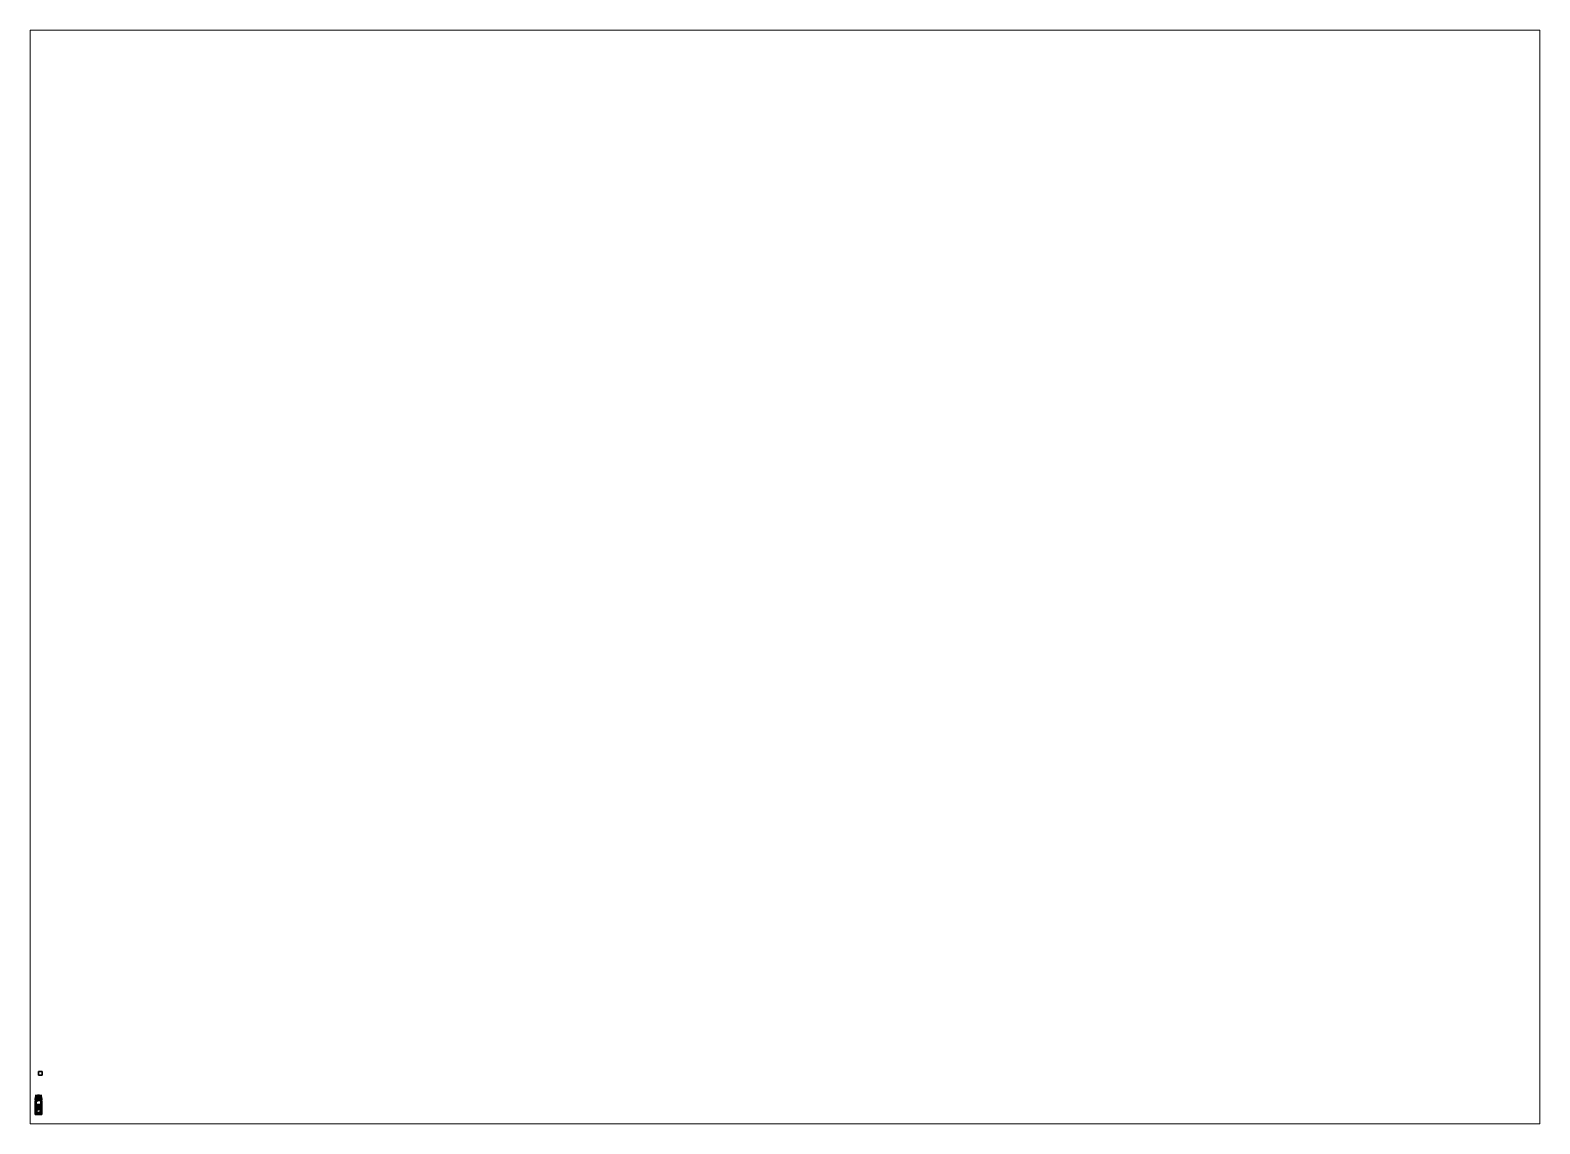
# Paper-space layout 'Layout1' of a CAD drawing. Header units: millimetres. Extents: x 28 to 251, y 20 to 181.
# The model-space entities are those that its viewports show. They can reach past a viewport. Long polylines and large blocks are cut down to what shows.
import ezdxf

# ---------------------------------------------------------------- set-up
doc = ezdxf.new("R2010")
doc.units = ezdxf.units.MM
for name, color, linetype in [('fenders', 6, 'Continuous'), ('gun', 1, 'Continuous'), ('gun_mount', 2, 'Continuous'), ('sleeve', 5, 'Continuous'), ('wheels', 2, 'Continuous')]:
    doc.layers.add(name, color=color, linetype=linetype)

msp = doc.modelspace()

# ---------------------------------------------------------------- linework, layer by layer
for points in [[(1, 9.46, -1.72), (1, 9.46, -2.72), (0, 9.46, -2.72), (0, 9.46, -1.72)], [(1, 9.46, -2.72), (1, 8.46, -2.72), (0, 8.46, -2.72), (0, 9.46, -2.72)], [(0, 9.46, -2.72), (0, 8.46, -2.72), (0, 8.46, -1.72), (0, 9.46, -1.72)], [(0, 9.46, -1.72), (0, 8.46, -1.72), (1, 8.46, -1.72), (1, 9.46, -1.72)], [(1, 8.46, -1.72), (1, 8.46, -2.72), (1, 9.46, -2.72), (1, 9.46, -1.72)], [(0, 8.46, -1.72), (0, 8.46, -2.72), (1, 8.46, -2.72), (1, 8.46, -1.72)], [(-0.92, 0.06, 1.26), (-0.92, -2.16, 1.26), (-0.9, -2.16, 1.26), (-0.9, 0.06, 1.26)], [(-0.9, 0.06, 1.26), (-0.9, 0.06, 1.05), (-0.92, 0.06, 1.05), (-0.92, 0.06, 1.26)], [(-0.92, 0.06, 1.05), (-0.92, -2.16, 1.05), (-0.92, -2.16, 1.26), (-0.92, 0.06, 1.26)], [(-0.9, 0.06, 1.05), (-0.9, -2.16, 1.05), (-0.92, -2.16, 1.05), (-0.92, 0.06, 1.05)], [(-0.3, 2.72, 0.5), (-0.3, 2.77, 0.5), (-0.9, 2.74, 0.5), (-0.9, 2.72, 0.5)], [(-0.9, 2.74, 0.39), (-0.3, 2.77, 0.39), (-0.3, 2.72, 0.39), (-0.9, 2.72, 0.39)], [(-0.9, 2.74, 0.5), (-0.3, 2.77, 0.5), (-0.3, 2.77, 0.39), (-0.9, 2.74, 0.39)], [(-0.9, 2.72, 0.5), (-0.9, 2.74, 0.5), (-0.9, 2.74, 0.39), (-0.9, 2.72, 0.39)], [(-0.9, 2.72, 0.39), (-0.3, 2.72, 0.39), (-0.3, 2.72, 0.5), (-0.9, 2.72, 0.5)], [(-0.9, 1.13, 0.44), (-0.9, 0.18, 0.44), (-0.9, 0.18, 0.46), (-0.9, 1.13, 0.46)], [(-0.65, 1.13, 0.46), (-0.65, 1.13, 0.44), (-0.9, 1.13, 0.44), (-0.9, 1.13, 0.46)], [(-0.65, 1.13, 0.44), (-0.65, 0.18, 0.44), (-0.9, 0.18, 0.44), (-0.9, 1.13, 0.44)], [(-0.9, 1.13, 0.46), (-0.9, 0.18, 0.46), (-0.65, 0.18, 0.46), (-0.65, 1.13, 0.46)], [(-0.9, 0.18, 0.46), (-0.9, 0.18, 0.44), (-0.65, 0.18, 0.44), (-0.65, 0.18, 0.46)], [(0.9, 0.11, 1.99), (0.9, 0.11, 1.03), (-0.9, 0.11, 1.03), (-0.9, 0.11, 1.99)], [(-0.9, 0.11, 1.99), (-0.88, 0.09, 1.99), (0.88, 0.09, 1.99), (0.9, 0.11, 1.99)], [(-0.9, 0.11, 0.39), (-0.9, -0.9, 0.39), (-0.9, -0.9, 1.03), (-0.9, 0.11, 1.03)], [(-0.5, 0.11, 0.39), (-0.5, -0.9, 0.39), (-0.9, -0.9, 0.39), (-0.9, 0.11, 0.39)], [(-0.8, 0.11, 1.03), (-0.8, 0.11, 0.43), (-0.9, 0.11, 0.39), (-0.9, 0.11, 1.03)], [(-0.9, 0.11, 1.03), (-0.9, -0.9, 1.03), (-0.5, -0.9, 1.03), (-0.5, 0.11, 1.03)], [(0.9, 0.11, 1.03), (0.9, -2.34, 1.03), (-0.9, -2.34, 1.03), (-0.9, 0.11, 1.03)], [(-0.9, 0.11, 1.99), (-0.9, 0.06, 1.26), (-0.9, -2.16, 1.26), (-0.9, -2.34, 1.99)], [(-0.88, 0.09, 1.99), (-0.9, 0.11, 1.99), (-0.9, -2.34, 1.99), (-0.88, -2.32, 1.99)], [(-0.5, 0.11, 0.43), (-0.5, 0.11, 0.39), (-0.9, 0.11, 0.39), (-0.8, 0.11, 0.43)], [(-0.9, 0.11, 1.99), (-0.9, 0.11, 1.03), (-0.9, 0.06, 1.05), (-0.9, 0.06, 1.26)], [(-0.9, 0.11, 1.03), (-0.9, -2.34, 1.03), (-0.9, -2.16, 1.05), (-0.9, 0.06, 1.05)], [(-0.88, 0.09, 1.99), (-0.88, 0.09, 1.05), (0.88, 0.09, 1.05), (0.88, 0.09, 1.99)], [(-0.88, 0.09, 1.05), (-0.88, -2.32, 1.05), (0.88, -2.32, 1.05), (0.88, 0.09, 1.05)], [(-0.88, -2.32, 1.99), (-0.88, -2.32, 1.05), (-0.88, 0.09, 1.05), (-0.88, 0.09, 1.99)], [(-0.7, 1.26, 1.98), (-0.82, 0.11, 2.06), (-0.82, 0.13, 2.08), (-0.7, 1.26, 2)], [(0.7, 1.26, 1.98), (0.82, 0.11, 2.06), (-0.82, 0.11, 2.06), (-0.7, 1.26, 1.98)], [(-0.7, 1.26, 2), (-0.82, 0.13, 2.08), (0.82, 0.13, 2.08), (0.7, 1.26, 2)], [(-0.82, 0.13, 2.13), (-0.82, 0.13, 2.08), (-0.82, 0.11, 2.06), (-0.82, 0.11, 2.13)], [(0.82, 0.11, 2.13), (0.82, 0.13, 2.13), (-0.82, 0.13, 2.13), (-0.82, 0.11, 2.13)], [(0.82, 0.13, 2.13), (0.82, 0.13, 2.08), (-0.82, 0.13, 2.08), (-0.82, 0.13, 2.13)], [(-0.82, 0.11, 2.13), (-0.82, 0.11, 2.06), (0.82, 0.11, 2.06), (0.82, 0.11, 2.13)], [(-0.68, 1.26, 0.43), (-0.8, 0.11, 0.43), (-0.8, 0.11, 2.06), (-0.68, 1.26, 1.98)], [(0.68, 1.26, 0.43), (0.8, 0.11, 0.43), (-0.8, 0.11, 0.43), (-0.68, 1.26, 0.43)], [(-0.8, 0.11, 2.06), (-0.8, 0.11, 1.99), (0.8, 0.11, 1.99), (0.8, 0.11, 2.06)], [(-0.67, 2.11, 1.07), (-0.7, 2.11, 1.14), (-0.6, 2.14, 1.14)], [(-0.7, 2.11, 1.14), (-0.67, 2.11, 1.21), (-0.6, 2.14, 1.14)], [(-0.69, 2.01, 1.14), (-0.7, 2.11, 1.14), (-0.67, 2.11, 1.07), (-0.66, 2.01, 1.08)], [(-0.66, 2.01, 1.2), (-0.67, 2.11, 1.21), (-0.7, 2.11, 1.14), (-0.69, 2.01, 1.14)], [(-0.66, 1.35, 1.88), (-0.7, 1.26, 1.98), (-0.7, 1.26, 2), (-0.65, 1.37, 1.89)], [(-0.65, 1.37, 1.89), (-0.7, 1.26, 2), (0.7, 1.26, 2), (0.65, 1.37, 1.89)], [(0.66, 1.35, 1.88), (0.7, 1.26, 1.98), (-0.7, 1.26, 1.98), (-0.66, 1.35, 1.88)], [(-0.65, 1.95, 1.14), (-0.69, 2.01, 1.14), (-0.66, 2.01, 1.08), (-0.64, 1.95, 1.1)], [(-0.64, 1.95, 1.18), (-0.66, 2.01, 1.2), (-0.69, 2.01, 1.14), (-0.65, 1.95, 1.14)], [(-0.26, 2.69, 0.5), (-0.68, 1.26, 0.5), (-0.68, 1.26, 1.45), (-0.3, 2.45, 1.45)], [(0.26, 2.69, 0.5), (0.68, 1.26, 0.5), (-0.68, 1.26, 0.5), (-0.26, 2.69, 0.5)], [(-0.3, 2.45, 1.45), (-0.68, 1.26, 1.45), (0.68, 1.26, 1.45), (0.3, 2.45, 1.45)], [(0.68, 1.26, 1.98), (0.68, 1.26, 1.45), (-0.68, 1.26, 1.45), (-0.68, 1.26, 1.98)], [(-0.6, 2.11, 1.04), (-0.67, 2.11, 1.07), (-0.6, 2.14, 1.14)], [(-0.67, 2.11, 1.21), (-0.6, 2.11, 1.24), (-0.6, 2.14, 1.14)], [(-0.66, 2.01, 1.08), (-0.67, 2.11, 1.07), (-0.6, 2.11, 1.04), (-0.6, 2.01, 1.05)], [(-0.6, 2.01, 1.23), (-0.6, 2.11, 1.24), (-0.67, 2.11, 1.21), (-0.66, 2.01, 1.2)], [(-0.64, 1.95, 1.1), (-0.66, 2.01, 1.08), (-0.6, 2.01, 1.05), (-0.6, 1.95, 1.09)], [(-0.6, 1.95, 1.19), (-0.6, 2.01, 1.23), (-0.66, 2.01, 1.2), (-0.64, 1.95, 1.18)], [(0.65, 1.37, 1.89), (0.66, 1.35, 1.88), (-0.66, 1.35, 1.88), (-0.65, 1.37, 1.89)], [(-0.6, 1.92, 1.14), (-0.65, 1.95, 1.14), (-0.64, 1.95, 1.1), (-0.6, 1.92, 1.14)], [(-0.6, 1.92, 1.14), (-0.64, 1.95, 1.18), (-0.65, 1.95, 1.14), (-0.6, 1.92, 1.14)], [(-0.65, 0.18, 0.46), (-0.65, 0.18, 0.44), (-0.65, 1.13, 0.44), (-0.65, 1.13, 0.46)], [(-0.6, 1.92, 1.14), (-0.64, 1.95, 1.1), (-0.6, 1.95, 1.09), (-0.6, 1.92, 1.14)], [(-0.6, 1.92, 1.14), (-0.6, 1.95, 1.19), (-0.64, 1.95, 1.18), (-0.6, 1.92, 1.14)], [(-0.41, 2.1, 0.99), (-0.42, 2.08, 0.97), (-0.62, 2.08, 0.97), (-0.6, 2.1, 0.99)], [(-0.6, 2.1, 0.99), (-0.62, 2.08, 0.97), (-0.62, 2.08, 1.07), (-0.6, 2.1, 1.07)], [(-0.42, 2.08, 0.97), (-0.42, 2.06, 0.99), (-0.6, 2.06, 0.99), (-0.62, 2.08, 0.97)], [(-0.62, 2.08, 0.97), (-0.6, 2.06, 0.99), (-0.6, 2.06, 1.07), (-0.62, 2.08, 1.07)], [(-0.5, 2.11, 1.14), (-0.53, 2.11, 1.07), (-0.6, 2.14, 1.14)], [(-0.53, 2.11, 1.07), (-0.6, 2.11, 1.04), (-0.6, 2.14, 1.14)], [(-0.6, 2.11, 1.24), (-0.53, 2.11, 1.21), (-0.6, 2.14, 1.14)], [(-0.53, 2.11, 1.21), (-0.5, 2.11, 1.14), (-0.6, 2.14, 1.14)], [(-0.6, 2.01, 1.05), (-0.6, 2.11, 1.04), (-0.53, 2.11, 1.07), (-0.54, 2.01, 1.08)], [(-0.54, 2.01, 1.2), (-0.53, 2.11, 1.21), (-0.6, 2.11, 1.24), (-0.6, 2.01, 1.23)], [(-0.42, 2.08, 1.01), (-0.41, 2.1, 0.99), (-0.6, 2.1, 0.99), (-0.58, 2.08, 1.01)], [(-0.58, 2.08, 1.01), (-0.6, 2.1, 0.99), (-0.6, 2.1, 1.07), (-0.58, 2.08, 1.07)], [(-0.42, 2.06, 0.99), (-0.42, 2.08, 1.01), (-0.58, 2.08, 1.01), (-0.6, 2.06, 0.99)], [(-0.6, 2.06, 0.99), (-0.58, 2.08, 1.01), (-0.58, 2.08, 1.07), (-0.6, 2.06, 1.07)], [(-0.6, 1.95, 1.09), (-0.6, 2.01, 1.05), (-0.54, 2.01, 1.08), (-0.56, 1.95, 1.1)], [(-0.56, 1.95, 1.18), (-0.54, 2.01, 1.2), (-0.6, 2.01, 1.23), (-0.6, 1.95, 1.19)], [(-0.6, 1.92, 1.14), (-0.6, 1.95, 1.09), (-0.56, 1.95, 1.1), (-0.6, 1.92, 1.14)], [(-0.6, 1.92, 1.14), (-0.56, 1.95, 1.1), (-0.55, 1.95, 1.14), (-0.6, 1.92, 1.14)], [(-0.6, 1.92, 1.14), (-0.55, 1.95, 1.14), (-0.56, 1.95, 1.18), (-0.6, 1.92, 1.14)], [(-0.6, 1.92, 1.14), (-0.56, 1.95, 1.18), (-0.6, 1.95, 1.19), (-0.6, 1.92, 1.14)], [(-0.56, 1.95, 1.1), (-0.54, 2.01, 1.08), (-0.51, 2.01, 1.14), (-0.55, 1.95, 1.14)], [(-0.55, 1.95, 1.14), (-0.51, 2.01, 1.14), (-0.54, 2.01, 1.2), (-0.56, 1.95, 1.18)], [(-0.54, 2.01, 1.08), (-0.53, 2.11, 1.07), (-0.5, 2.11, 1.14), (-0.51, 2.01, 1.14)], [(-0.51, 2.01, 1.14), (-0.5, 2.11, 1.14), (-0.53, 2.11, 1.21), (-0.54, 2.01, 1.2)], [(-0.5, -0.9, 0.6), (-0.5, -0.9, 0.39), (-0.5, 0.11, 0.39), (-0.5, 0.11, 0.6)], [(-0.5, 0.11, 0.6), (-0.5, -2.1, 0.6), (-0.5, -2.1, 1.03), (-0.5, 0.11, 1.03)], [(-0.45, 0.11, 0.6), (-0.45, -2.1, 0.6), (-0.5, -2.1, 0.6), (-0.5, 0.11, 0.6)], [(-0.5, -2.1, 1.03), (-0.45, -2.1, 1.03), (-0.45, 0.11, 1.03), (-0.5, 0.11, 1.03)], [(-0.5, 0.11, 1.03), (-0.45, 0.11, 1.03), (-0.45, 0.11, 0.6), (-0.5, 0.11, 0.6)], [(-0.45, 0.11, 1.03), (-0.45, -2.1, 1.03), (-0.45, -2.1, 0.6), (-0.45, 0.11, 0.6)], [(0.3, 2.72, 0.5), (0.3, 2.77, 0.5), (-0.3, 2.77, 0.5), (-0.3, 2.72, 0.5)], [(-0.3, 2.77, 0.39), (0.3, 2.77, 0.39), (0.3, 2.72, 0.39), (-0.3, 2.72, 0.39)], [(-0.3, 2.77, 0.5), (0.3, 2.77, 0.5), (0.3, 2.77, 0.39), (-0.3, 2.77, 0.39)], [(-0.3, 2.72, 0.39), (0.3, 2.72, 0.39), (0.3, 2.72, 0.5), (-0.3, 2.72, 0.5)], [(-0.18, 2.47, 1.36), (-0.18, 2.67, 0.57), (-0.26, 2.69, 0.5), (-0.3, 2.45, 1.45)], [(0.3, 2.45, 1.45), (0.18, 2.47, 1.36), (-0.18, 2.47, 1.36), (-0.3, 2.45, 1.45)], [(0.18, 2.67, 0.57), (0.26, 2.69, 0.5), (-0.26, 2.69, 0.5), (-0.18, 2.67, 0.57)], [(-0.2, 2.72, 0.43), (-0.2, 1.26, 0.43), (-0.25, 1.26, 0.43), (-0.25, 2.72, 0.43)], [(-0.25, 2.69, 0.5), (-0.2, 2.69, 0.5), (-0.2, 2.72, 0.5), (-0.25, 2.72, 0.5)], [(-0.25, 2.72, 0.43), (-0.25, 1.26, 0.43), (-0.25, 1.26, 0.5), (-0.25, 2.72, 0.5)], [(-0.2, 2.72, 0.5), (-0.2, 1.26, 0.5), (-0.2, 1.26, 0.43), (-0.2, 2.72, 0.43)], [(0.18, 2.61, 0.71), (0.18, 2.74, 0.64), (-0.18, 2.74, 0.64), (-0.18, 2.61, 0.71)], [(-0.18, 2.74, 0.64), (-0.18, 2.74, 0.64), (-0.18, 2.65, 0.64), (-0.18, 2.64, 0.7)], [(0.18, 2.58, 0.84), (0.18, 2.71, 0.77), (-0.18, 2.71, 0.77), (-0.18, 2.58, 0.84)], [(-0.18, 2.71, 0.77), (-0.18, 2.71, 0.77), (-0.18, 2.62, 0.77), (-0.18, 2.61, 0.83)], [(0.18, 2.55, 0.97), (0.18, 2.68, 0.9), (-0.18, 2.68, 0.9), (-0.18, 2.55, 0.97)], [(-0.18, 2.68, 0.9), (-0.18, 2.68, 0.9), (-0.18, 2.59, 0.9), (-0.18, 2.58, 0.96)], [(-0.18, 2.45, 1.36), (-0.18, 2.65, 0.57), (-0.18, 2.67, 0.57), (-0.18, 2.47, 1.36)], [(0.18, 2.65, 0.57), (0.18, 2.67, 0.57), (-0.18, 2.67, 0.57), (-0.18, 2.65, 0.57)], [(0.18, 2.45, 1.36), (0.18, 2.65, 0.57), (-0.18, 2.65, 0.57), (-0.18, 2.45, 1.36)], [(0.18, 2.52, 1.1), (0.18, 2.65, 1.03), (-0.18, 2.65, 1.03), (-0.18, 2.52, 1.1)], [(-0.18, 2.65, 1.03), (-0.18, 2.65, 1.03), (-0.18, 2.56, 1.03), (-0.18, 2.54, 1.09)], [(0.18, 2.48, 1.23), (0.18, 2.61, 1.16), (-0.18, 2.61, 1.16), (-0.18, 2.48, 1.23)], [(-0.18, 2.61, 1.16), (-0.18, 2.61, 1.16), (-0.18, 2.52, 1.16), (-0.18, 2.51, 1.22)], [(0.18, 2.45, 1.36), (0.18, 2.58, 1.29), (-0.18, 2.58, 1.29), (-0.18, 2.45, 1.36)], [(-0.18, 2.58, 1.29), (-0.18, 2.58, 1.29), (-0.18, 2.49, 1.29), (-0.18, 2.48, 1.35)], [(0.18, 2.65, 0.64), (0.18, 2.65, 0.64), (0.18, 2.74, 0.64), (0.18, 2.64, 0.7)], [(0.18, 2.62, 0.77), (0.18, 2.62, 0.77), (0.18, 2.71, 0.77), (0.18, 2.61, 0.83)], [(0.3, 2.45, 1.45), (0.26, 2.69, 0.5), (0.18, 2.67, 0.57), (0.18, 2.47, 1.36)], [(0.18, 2.59, 0.9), (0.18, 2.59, 0.9), (0.18, 2.68, 0.9), (0.18, 2.58, 0.96)], [(0.18, 2.47, 1.36), (0.18, 2.67, 0.57), (0.18, 2.65, 0.57), (0.18, 2.45, 1.36)], [(0.18, 2.56, 1.03), (0.18, 2.56, 1.03), (0.18, 2.65, 1.03), (0.18, 2.54, 1.09)], [(0.18, 2.52, 1.16), (0.18, 2.52, 1.16), (0.18, 2.61, 1.16), (0.18, 2.51, 1.22)], [(0.18, 2.49, 1.29), (0.18, 2.49, 1.29), (0.18, 2.58, 1.29), (0.18, 2.48, 1.35)], [(0.2, 2.69, 0.5), (0.25, 2.69, 0.5), (0.25, 2.72, 0.5), (0.2, 2.72, 0.5)], [(0.25, 2.72, 0.43), (0.25, 1.26, 0.43), (0.2, 1.26, 0.43), (0.2, 2.72, 0.43)], [(0.2, 2.72, 0.43), (0.2, 1.26, 0.43), (0.2, 1.26, 0.5), (0.2, 2.72, 0.5)], [(0.25, 2.72, 0.5), (0.25, 1.26, 0.5), (0.25, 1.26, 0.43), (0.25, 2.72, 0.43)], [(0.68, 1.26, 1.45), (0.68, 1.26, 0.5), (0.26, 2.69, 0.5), (0.3, 2.45, 1.45)], [(0.9, 2.74, 0.39), (0.3, 2.77, 0.39), (0.3, 2.77, 0.5), (0.9, 2.74, 0.5)], [(0.3, 2.72, 0.39), (0.3, 2.77, 0.39), (0.9, 2.74, 0.39), (0.9, 2.72, 0.39)], [(0.9, 2.74, 0.5), (0.3, 2.77, 0.5), (0.3, 2.72, 0.5), (0.9, 2.72, 0.5)], [(0.9, 2.72, 0.5), (0.3, 2.72, 0.5), (0.3, 2.72, 0.39), (0.9, 2.72, 0.39)], [(0.42, 2.08, 1.01), (0.41, 2.06, 0.99), (0.6, 2.06, 0.99), (0.58, 2.08, 1.01)], [(0.41, 2.06, 0.99), (0.42, 2.08, 0.97), (0.62, 2.08, 0.97), (0.6, 2.06, 0.99)], [(0.42, 2.08, 0.97), (0.42, 2.1, 0.99), (0.6, 2.1, 0.99), (0.62, 2.08, 0.97)], [(0.42, 2.1, 0.99), (0.42, 2.08, 1.01), (0.58, 2.08, 1.01), (0.6, 2.1, 0.99)], [(0.45, -2.1, 1.03), (0.5, -2.1, 1.03), (0.5, 0.11, 1.03), (0.45, 0.11, 1.03)], [(0.45, 0.11, 1.03), (0.5, 0.11, 1.03), (0.5, 0.11, 0.6), (0.45, 0.11, 0.6)], [(0.5, 0.11, 0.6), (0.5, -2.1, 0.6), (0.45, -2.1, 0.6), (0.45, 0.11, 0.6)], [(0.45, 0.11, 0.6), (0.45, -2.1, 0.6), (0.45, -2.1, 1.03), (0.45, 0.11, 1.03)], [(0.53, 2.11, 1.07), (0.5, 2.11, 1.14), (0.6, 2.14, 1.14)], [(0.5, 2.11, 1.14), (0.53, 2.11, 1.21), (0.6, 2.14, 1.14)], [(0.51, 2.01, 1.14), (0.5, 2.11, 1.14), (0.53, 2.11, 1.07), (0.54, 2.01, 1.08)], [(0.54, 2.01, 1.2), (0.53, 2.11, 1.21), (0.5, 2.11, 1.14), (0.51, 2.01, 1.14)], [(0.5, 0.11, 1.03), (0.5, -2.1, 1.03), (0.5, -2.1, 0.6), (0.5, 0.11, 0.6)], [(0.5, 0.11, 1.03), (0.5, -0.9, 1.03), (0.9, -0.9, 1.03), (0.9, 0.11, 1.03)], [(0.9, 0.11, 0.39), (0.9, -0.9, 0.39), (0.5, -0.9, 0.39), (0.5, 0.11, 0.39)], [(0.5, 0.11, 0.39), (0.5, -0.9, 0.39), (0.5, -0.9, 0.6), (0.5, 0.11, 0.6)], [(0.8, 0.11, 0.43), (0.9, 0.11, 0.39), (0.5, 0.11, 0.39), (0.5, 0.11, 0.43)], [(0.55, 1.95, 1.14), (0.51, 2.01, 1.14), (0.54, 2.01, 1.08), (0.56, 1.95, 1.1)], [(0.56, 1.95, 1.18), (0.54, 2.01, 1.2), (0.51, 2.01, 1.14), (0.55, 1.95, 1.14)], [(0.6, 2.11, 1.04), (0.53, 2.11, 1.07), (0.6, 2.14, 1.14)], [(0.53, 2.11, 1.21), (0.6, 2.11, 1.24), (0.6, 2.14, 1.14)], [(0.54, 2.01, 1.08), (0.53, 2.11, 1.07), (0.6, 2.11, 1.04), (0.6, 2.01, 1.05)], [(0.6, 2.01, 1.23), (0.6, 2.11, 1.24), (0.53, 2.11, 1.21), (0.54, 2.01, 1.2)], [(0.56, 1.95, 1.1), (0.54, 2.01, 1.08), (0.6, 2.01, 1.05), (0.6, 1.95, 1.09)], [(0.6, 1.95, 1.19), (0.6, 2.01, 1.23), (0.54, 2.01, 1.2), (0.56, 1.95, 1.18)], [(0.6, 1.92, 1.14), (0.55, 1.95, 1.14), (0.56, 1.95, 1.1), (0.6, 1.92, 1.14)], [(0.6, 1.92, 1.14), (0.56, 1.95, 1.18), (0.55, 1.95, 1.14), (0.6, 1.92, 1.14)], [(0.6, 1.92, 1.14), (0.56, 1.95, 1.1), (0.6, 1.95, 1.09), (0.6, 1.92, 1.14)], [(0.6, 1.92, 1.14), (0.6, 1.95, 1.19), (0.56, 1.95, 1.18), (0.6, 1.92, 1.14)], [(0.6, 2.1, 0.99), (0.58, 2.08, 1.01), (0.58, 2.08, 1.07), (0.6, 2.1, 1.07)], [(0.58, 2.08, 1.01), (0.6, 2.06, 0.99), (0.6, 2.06, 1.07), (0.58, 2.08, 1.07)], [(0.7, 2.11, 1.14), (0.67, 2.11, 1.07), (0.6, 2.14, 1.14)], [(0.67, 2.11, 1.07), (0.6, 2.11, 1.04), (0.6, 2.14, 1.14)], [(0.6, 2.11, 1.24), (0.67, 2.11, 1.21), (0.6, 2.14, 1.14)], [(0.67, 2.11, 1.21), (0.7, 2.11, 1.14), (0.6, 2.14, 1.14)], [(0.6, 2.01, 1.05), (0.6, 2.11, 1.04), (0.67, 2.11, 1.07), (0.66, 2.01, 1.08)], [(0.66, 2.01, 1.2), (0.67, 2.11, 1.21), (0.6, 2.11, 1.24), (0.6, 2.01, 1.23)], [(0.62, 2.08, 0.97), (0.6, 2.1, 0.99), (0.6, 2.1, 1.07), (0.62, 2.08, 1.07)], [(0.6, 2.06, 0.99), (0.62, 2.08, 0.97), (0.62, 2.08, 1.07), (0.6, 2.06, 1.07)], [(0.6, 1.95, 1.09), (0.6, 2.01, 1.05), (0.66, 2.01, 1.08), (0.64, 1.95, 1.1)], [(0.64, 1.95, 1.18), (0.66, 2.01, 1.2), (0.6, 2.01, 1.23), (0.6, 1.95, 1.19)], [(0.6, 1.92, 1.14), (0.6, 1.95, 1.09), (0.64, 1.95, 1.1), (0.6, 1.92, 1.14)], [(0.6, 1.92, 1.14), (0.64, 1.95, 1.1), (0.65, 1.95, 1.14), (0.6, 1.92, 1.14)], [(0.6, 1.92, 1.14), (0.65, 1.95, 1.14), (0.64, 1.95, 1.18), (0.6, 1.92, 1.14)], [(0.6, 1.92, 1.14), (0.64, 1.95, 1.18), (0.6, 1.95, 1.19), (0.6, 1.92, 1.14)], [(0.64, 1.95, 1.1), (0.66, 2.01, 1.08), (0.69, 2.01, 1.14), (0.65, 1.95, 1.14)], [(0.65, 1.95, 1.14), (0.69, 2.01, 1.14), (0.66, 2.01, 1.2), (0.64, 1.95, 1.18)], [(0.7, 1.26, 2), (0.7, 1.26, 1.98), (0.66, 1.35, 1.88), (0.65, 1.37, 1.89)], [(0.65, 1.13, 0.44), (0.65, 0.18, 0.44), (0.65, 0.18, 0.46), (0.65, 1.13, 0.46)], [(0.9, 1.13, 0.44), (0.9, 0.18, 0.44), (0.65, 0.18, 0.44), (0.65, 1.13, 0.44)], [(0.65, 1.13, 0.46), (0.65, 0.18, 0.46), (0.9, 0.18, 0.46), (0.9, 1.13, 0.46)], [(0.9, 1.13, 0.46), (0.9, 1.13, 0.44), (0.65, 1.13, 0.44), (0.65, 1.13, 0.46)], [(0.65, 0.18, 0.46), (0.65, 0.18, 0.44), (0.9, 0.18, 0.44), (0.9, 0.18, 0.46)], [(0.66, 2.01, 1.08), (0.67, 2.11, 1.07), (0.7, 2.11, 1.14), (0.69, 2.01, 1.14)], [(0.69, 2.01, 1.14), (0.7, 2.11, 1.14), (0.67, 2.11, 1.21), (0.66, 2.01, 1.2)], [(0.8, 0.11, 2.06), (0.8, 0.11, 0.43), (0.68, 1.26, 0.43), (0.68, 1.26, 1.98)], [(0.82, 0.13, 2.08), (0.82, 0.11, 2.06), (0.7, 1.26, 1.98), (0.7, 1.26, 2)], [(0.9, 0.11, 1.03), (0.9, 0.11, 0.39), (0.8, 0.11, 0.43), (0.8, 0.11, 1.03)], [(0.82, 0.11, 2.06), (0.82, 0.13, 2.08), (0.82, 0.13, 2.13), (0.82, 0.11, 2.13)], [(0.88, -2.32, 1.99), (0.9, -2.34, 1.99), (0.9, 0.11, 1.99), (0.88, 0.09, 1.99)], [(0.88, 0.09, 1.99), (0.88, 0.09, 1.05), (0.88, -2.32, 1.05), (0.88, -2.32, 1.99)], [(0.9, 2.72, 0.39), (0.9, 2.74, 0.39), (0.9, 2.74, 0.5), (0.9, 2.72, 0.5)], [(0.9, 0.18, 0.46), (0.9, 0.18, 0.44), (0.9, 1.13, 0.44), (0.9, 1.13, 0.46)], [(0.9, -0.9, 1.03), (0.9, -0.9, 0.39), (0.9, 0.11, 0.39), (0.9, 0.11, 1.03)], [(0.9, -2.34, 1.99), (0.9, -2.16, 1.26), (0.9, 0.06, 1.26), (0.9, 0.11, 1.99)], [(0.9, 0.06, 1.26), (0.9, 0.06, 1.05), (0.9, 0.11, 1.03), (0.9, 0.11, 1.99)], [(0.9, 0.06, 1.05), (0.9, -2.16, 1.05), (0.9, -2.34, 1.03), (0.9, 0.11, 1.03)], [(0.9, 0.06, 1.26), (0.9, -2.16, 1.26), (0.92, -2.16, 1.26), (0.92, 0.06, 1.26)], [(0.92, 0.06, 1.26), (0.92, 0.06, 1.05), (0.9, 0.06, 1.05), (0.9, 0.06, 1.26)], [(0.92, 0.06, 1.05), (0.92, -2.16, 1.05), (0.9, -2.16, 1.05), (0.9, 0.06, 1.05)], [(0.92, -2.16, 1.26), (0.92, -2.16, 1.05), (0.92, 0.06, 1.05), (0.92, 0.06, 1.26)], [(-0.92, -0.06, 1.22), (-0.92, -0.06, 1.01), (-0.94, -0.06, 1.01), (-0.94, -0.06, 1.22)], [(-0.94, -0.06, 1.01), (-0.94, -0.09, 1.01), (-0.94, -0.09, 1.22), (-0.94, -0.06, 1.22)], [(-0.92, -0.06, 1.01), (-0.92, -0.09, 1.01), (-0.94, -0.09, 1.01), (-0.94, -0.06, 1.01)], [(-0.94, -0.06, 1.22), (-0.94, -0.09, 1.22), (-0.92, -0.09, 1.22), (-0.92, -0.06, 1.22)], [(-0.94, -0.09, 1.22), (-0.94, -0.09, 1.01), (-0.92, -0.09, 1.01), (-0.92, -0.09, 1.22)], [(-0.92, -1.77, 1.22), (-0.92, -1.77, 1.01), (-0.94, -1.77, 1.01), (-0.94, -1.77, 1.22)], [(-0.94, -1.77, 1.01), (-0.94, -1.8, 1.01), (-0.94, -1.8, 1.22), (-0.94, -1.77, 1.22)], [(-0.92, -1.77, 1.01), (-0.92, -1.8, 1.01), (-0.94, -1.8, 1.01), (-0.94, -1.77, 1.01)], [(-0.94, -1.77, 1.22), (-0.94, -1.8, 1.22), (-0.92, -1.8, 1.22), (-0.92, -1.77, 1.22)], [(-0.94, -1.8, 1.22), (-0.94, -1.8, 1.01), (-0.92, -1.8, 1.01), (-0.92, -1.8, 1.22)], [(-0.92, -0.09, 1.05), (-0.92, -0.09, 1.01), (-0.92, -0.06, 1.01), (-0.92, -0.06, 1.05)], [(-0.92, -1.8, 1.05), (-0.92, -1.8, 1.01), (-0.92, -1.77, 1.01), (-0.92, -1.77, 1.05)], [(-0.92, -2.16, 1.26), (-0.92, -2.16, 1.05), (-0.9, -2.16, 1.05), (-0.9, -2.16, 1.26)], [(-0.9, -0.9, 1.03), (-0.9, -0.9, 0.39), (-0.5, -0.9, 0.39), (-0.5, -0.9, 1.03)], [(-0.9, -2.1, 0.58), (-0.9, -2.61, 0.58), (-0.9, -2.61, 1.03), (-0.9, -2.1, 1.03)], [(0.9, -2.1, 1.03), (0.9, -2.1, 0.58), (-0.9, -2.1, 0.58), (-0.9, -2.1, 1.03)], [(0.9, -2.1, 0.58), (0.9, -2.61, 0.58), (-0.9, -2.61, 0.58), (-0.9, -2.1, 0.58)], [(-0.9, -2.16, 1.26), (-0.9, -2.16, 1.05), (-0.9, -2.34, 1.03), (-0.9, -2.34, 1.99)], [(-0.88, -2.32, 1.99), (-0.9, -2.34, 1.99), (0.9, -2.34, 1.99), (0.88, -2.32, 1.99)], [(-0.9, -2.34, 1.03), (-0.9, -2.61, 1.03), (0.9, -2.61, 1.03), (0.9, -2.34, 1.03)], [(-0.9, -2.34, 1.99), (-0.9, -2.34, 1.03), (0.9, -2.34, 1.03), (0.9, -2.34, 1.99)], [(-0.9, -2.61, 1.03), (-0.9, -2.61, 0.58), (0.9, -2.61, 0.58), (0.9, -2.61, 1.03)], [(0.88, -2.32, 1.99), (0.88, -2.32, 1.05), (-0.88, -2.32, 1.05), (-0.88, -2.32, 1.99)], [(-0.5, -2.1, 0.6), (-0.45, -2.1, 0.6), (-0.45, -2.1, 1.03), (-0.5, -2.1, 1.03)], [(-0.11, -0.62, 1.05), (-0.15, -0.73, 1.05), (-0.1, -0.73, 1.9), (-0.07, -0.66, 1.9)], [(-0.15, -0.73, 1.05), (-0.11, -0.84, 1.05), (-0.07, -0.8, 1.9), (-0.1, -0.73, 1.9)], [(0, -0.58, 1.05), (-0.11, -0.62, 1.05), (-0.07, -0.66, 1.9), (0, -0.63, 1.9)], [(-0.11, -0.84, 1.05), (0, -0.88, 1.05), (0, -0.83, 1.9), (-0.07, -0.8, 1.9)], [(0.11, -0.62, 1.05), (0, -0.58, 1.05), (0, -0.63, 1.9), (0.07, -0.66, 1.9)], [(0, -0.88, 1.05), (0.11, -0.84, 1.05), (0.07, -0.8, 1.9), (0, -0.83, 1.9)], [(0.15, -0.73, 1.05), (0.11, -0.62, 1.05), (0.07, -0.66, 1.9), (0.1, -0.73, 1.9)], [(0.11, -0.84, 1.05), (0.15, -0.73, 1.05), (0.1, -0.73, 1.9), (0.07, -0.8, 1.9)], [(0.45, -2.1, 0.6), (0.5, -2.1, 0.6), (0.5, -2.1, 1.03), (0.45, -2.1, 1.03)], [(0.5, -0.9, 1.03), (0.5, -0.9, 0.39), (0.9, -0.9, 0.39), (0.9, -0.9, 1.03)], [(0.9, -2.61, 1.03), (0.9, -2.61, 0.58), (0.9, -2.1, 0.58), (0.9, -2.1, 1.03)], [(0.9, -2.16, 1.26), (0.9, -2.16, 1.05), (0.92, -2.16, 1.05), (0.92, -2.16, 1.26)], [(0.9, -2.34, 1.99), (0.9, -2.34, 1.03), (0.9, -2.16, 1.05), (0.9, -2.16, 1.26)], [(0.92, -0.06, 1.22), (0.92, -0.09, 1.22), (0.94, -0.09, 1.22), (0.94, -0.06, 1.22)], [(0.94, -0.06, 1.22), (0.94, -0.06, 1.01), (0.92, -0.06, 1.01), (0.92, -0.06, 1.22)], [(0.92, -0.06, 1.01), (0.92, -0.09, 1.01), (0.92, -0.09, 1.05), (0.92, -0.06, 1.05)], [(0.94, -0.06, 1.01), (0.94, -0.09, 1.01), (0.92, -0.09, 1.01), (0.92, -0.06, 1.01)], [(0.92, -0.09, 1.22), (0.92, -0.09, 1.01), (0.94, -0.09, 1.01), (0.94, -0.09, 1.22)], [(0.92, -1.77, 1.01), (0.92, -1.8, 1.01), (0.92, -1.8, 1.05), (0.92, -1.77, 1.05)], [(0.94, -1.77, 1.22), (0.94, -1.77, 1.01), (0.92, -1.77, 1.01), (0.92, -1.77, 1.22)], [(0.94, -1.77, 1.01), (0.94, -1.8, 1.01), (0.92, -1.8, 1.01), (0.92, -1.77, 1.01)], [(0.92, -1.77, 1.22), (0.92, -1.8, 1.22), (0.94, -1.8, 1.22), (0.94, -1.77, 1.22)], [(0.92, -1.8, 1.22), (0.92, -1.8, 1.01), (0.94, -1.8, 1.01), (0.94, -1.8, 1.22)], [(0.94, -0.09, 1.22), (0.94, -0.09, 1.01), (0.94, -0.06, 1.01), (0.94, -0.06, 1.22)], [(0.94, -1.8, 1.22), (0.94, -1.8, 1.01), (0.94, -1.77, 1.01), (0.94, -1.77, 1.22)]]:
    msp.add_3dface(points)
at = {"layer": 'fenders'}
for points in [[(-0.87, 2.32, 0.69), (-0.87, 2.36, 0.58), (-0.9, 2.32, 0.57), (-0.9, 2.29, 0.61)], [(-0.87, 2.16, 0.91), (-0.87, 2.32, 0.69), (-0.9, 2.29, 0.61), (-0.9, 2.16, 0.75)], [(-0.87, 2.03, 1), (-0.87, 2.16, 0.91), (-0.9, 2.16, 0.75), (-0.9, 2.03, 0.87)], [(-0.87, 1.82, 1.06), (-0.87, 2.03, 1), (-0.9, 2.03, 0.87), (-0.9, 1.82, 0.95)], [(-0.87, 1.65, 1.06), (-0.87, 1.82, 1.06), (-0.9, 1.82, 0.95), (-0.9, 1.65, 0.95)], [(-0.87, 1.4, 0.98), (-0.87, 1.65, 1.06), (-0.9, 1.65, 0.95), (-0.9, 1.48, 0.88)], [(-0.87, 1.27, 0.9), (-0.87, 1.4, 0.98), (-0.9, 1.48, 0.88), (-0.9, 1.32, 0.71)], [(-0.87, 1.14, 0.71), (-0.87, 1.27, 0.9), (-0.9, 1.32, 0.71), (-0.9, 1.27, 0.57)], [(-0.87, 1.13, 0.46), (-0.87, 1.14, 0.71), (-0.9, 1.27, 0.57), (-0.9, 1.2, 0.46)], [(-0.71, 2.32, 0.69), (-0.71, 2.36, 0.58), (-0.87, 2.36, 0.58), (-0.87, 2.32, 0.69)], [(-0.71, 2.16, 0.91), (-0.71, 2.32, 0.69), (-0.87, 2.32, 0.69), (-0.87, 2.16, 0.91)], [(-0.71, 2.03, 1), (-0.71, 2.16, 0.91), (-0.87, 2.16, 0.91), (-0.87, 2.03, 1)], [(-0.71, 1.82, 1.06), (-0.71, 2.03, 1), (-0.87, 2.03, 1), (-0.87, 1.82, 1.06)], [(-0.71, 1.65, 1.06), (-0.71, 1.82, 1.06), (-0.87, 1.82, 1.06), (-0.87, 1.65, 1.06)], [(-0.71, 1.4, 0.98), (-0.71, 1.65, 1.06), (-0.87, 1.65, 1.06), (-0.87, 1.4, 0.98)], [(-0.71, 1.27, 0.9), (-0.71, 1.4, 0.98), (-0.87, 1.4, 0.98), (-0.87, 1.27, 0.9)], [(-0.71, 1.14, 0.71), (-0.71, 1.27, 0.9), (-0.87, 1.27, 0.9), (-0.87, 1.14, 0.71)], [(-0.71, 1.13, 0.46), (-0.71, 1.14, 0.71), (-0.87, 1.14, 0.71), (-0.87, 1.13, 0.46)], [(-0.71, 2.36, 0.58), (-0.71, 2.32, 0.69), (-0.36, 2.29, 0.61), (-0.35, 2.32, 0.57)], [(-0.71, 2.32, 0.69), (-0.71, 2.16, 0.91), (-0.4, 2.16, 0.75), (-0.36, 2.29, 0.61)], [(-0.71, 2.16, 0.91), (-0.71, 2.03, 1), (-0.44, 2.03, 0.87), (-0.4, 2.16, 0.75)], [(-0.71, 2.03, 1), (-0.71, 1.82, 1.06), (-0.5, 1.82, 0.95), (-0.44, 2.03, 0.87)], [(-0.71, 1.82, 1.06), (-0.71, 1.65, 1.06), (-0.56, 1.65, 0.95), (-0.5, 1.82, 0.95)], [(-0.71, 1.65, 1.06), (-0.71, 1.4, 0.98), (-0.61, 1.48, 0.88), (-0.56, 1.65, 0.95)], [(-0.71, 1.4, 0.98), (-0.71, 1.27, 0.9), (-0.66, 1.32, 0.71), (-0.61, 1.48, 0.88)], [(-0.71, 1.27, 0.9), (-0.71, 1.14, 0.71), (-0.67, 1.27, 0.57), (-0.66, 1.32, 0.71)], [(-0.71, 1.14, 0.71), (-0.71, 1.13, 0.46), (-0.68, 1.2, 0.46), (-0.67, 1.27, 0.57)], [(0.71, 2.32, 0.69), (0.71, 2.36, 0.58), (0.35, 2.32, 0.57), (0.36, 2.29, 0.61)], [(0.71, 2.16, 0.91), (0.71, 2.32, 0.69), (0.36, 2.29, 0.61), (0.4, 2.16, 0.75)], [(0.71, 2.03, 1), (0.71, 2.16, 0.91), (0.4, 2.16, 0.75), (0.44, 2.03, 0.87)], [(0.71, 1.82, 1.06), (0.71, 2.03, 1), (0.44, 2.03, 0.87), (0.5, 1.82, 0.95)], [(0.71, 1.65, 1.06), (0.71, 1.82, 1.06), (0.5, 1.82, 0.95), (0.56, 1.65, 0.95)], [(0.71, 1.4, 0.98), (0.71, 1.65, 1.06), (0.56, 1.65, 0.95), (0.61, 1.48, 0.88)], [(0.71, 1.27, 0.9), (0.71, 1.4, 0.98), (0.61, 1.48, 0.88), (0.66, 1.32, 0.71)], [(0.71, 1.14, 0.71), (0.71, 1.27, 0.9), (0.66, 1.32, 0.71), (0.67, 1.27, 0.57)], [(0.71, 1.13, 0.46), (0.71, 1.14, 0.71), (0.67, 1.27, 0.57), (0.68, 1.2, 0.46)], [(0.71, 2.36, 0.58), (0.71, 2.32, 0.69), (0.87, 2.32, 0.69), (0.87, 2.36, 0.58)], [(0.71, 2.32, 0.69), (0.71, 2.16, 0.91), (0.87, 2.16, 0.91), (0.87, 2.32, 0.69)], [(0.71, 2.16, 0.91), (0.71, 2.03, 1), (0.87, 2.03, 1), (0.87, 2.16, 0.91)], [(0.71, 2.03, 1), (0.71, 1.82, 1.06), (0.87, 1.82, 1.06), (0.87, 2.03, 1)], [(0.71, 1.82, 1.06), (0.71, 1.65, 1.06), (0.87, 1.65, 1.06), (0.87, 1.82, 1.06)], [(0.71, 1.65, 1.06), (0.71, 1.4, 0.98), (0.87, 1.4, 0.98), (0.87, 1.65, 1.06)], [(0.71, 1.4, 0.98), (0.71, 1.27, 0.9), (0.87, 1.27, 0.9), (0.87, 1.4, 0.98)], [(0.71, 1.27, 0.9), (0.71, 1.14, 0.71), (0.87, 1.14, 0.71), (0.87, 1.27, 0.9)], [(0.71, 1.14, 0.71), (0.71, 1.13, 0.46), (0.87, 1.13, 0.46), (0.87, 1.14, 0.71)], [(0.87, 2.36, 0.58), (0.87, 2.32, 0.69), (0.9, 2.29, 0.61), (0.9, 2.32, 0.57)], [(0.87, 2.32, 0.69), (0.87, 2.16, 0.91), (0.9, 2.16, 0.75), (0.9, 2.29, 0.61)], [(0.87, 2.16, 0.91), (0.87, 2.03, 1), (0.9, 2.03, 0.87), (0.9, 2.16, 0.75)], [(0.87, 2.03, 1), (0.87, 1.82, 1.06), (0.9, 1.82, 0.95), (0.9, 2.03, 0.87)], [(0.87, 1.82, 1.06), (0.87, 1.65, 1.06), (0.9, 1.65, 0.95), (0.9, 1.82, 0.95)], [(0.87, 1.65, 1.06), (0.87, 1.4, 0.98), (0.9, 1.48, 0.88), (0.9, 1.65, 0.95)], [(0.87, 1.4, 0.98), (0.87, 1.27, 0.9), (0.9, 1.32, 0.71), (0.9, 1.48, 0.88)], [(0.87, 1.27, 0.9), (0.87, 1.14, 0.71), (0.9, 1.27, 0.57), (0.9, 1.32, 0.71)], [(0.87, 1.14, 0.71), (0.87, 1.13, 0.46), (0.9, 1.2, 0.46), (0.9, 1.27, 0.57)]]:
    msp.add_3dface(points, dxfattribs=at)
at = {"layer": 'gun'}
for points in [[(-0.35, 1.64, 1.7), (-0.36, 1.64, 1.68), (-0.36, 1.14, 1.68), (-0.35, 1.14, 1.7)], [(-0.36, 1.64, 1.68), (-0.35, 1.64, 1.66), (-0.35, 1.14, 1.66), (-0.36, 1.14, 1.68)], [(-0.31, 1.64, 1.7), (-0.36, 1.64, 1.68), (-0.35, 1.64, 1.7), (-0.33, 1.64, 1.71)], [(-0.3, 1.64, 1.68), (-0.35, 1.64, 1.66), (-0.36, 1.64, 1.68), (-0.31, 1.64, 1.7)], [(-0.33, 1.64, 1.71), (-0.35, 1.64, 1.7), (-0.35, 1.14, 1.7), (-0.33, 1.14, 1.71)], [(-0.35, 1.64, 1.66), (-0.33, 1.64, 1.65), (-0.33, 1.14, 1.65), (-0.35, 1.14, 1.66)], [(-0.31, 1.64, 1.66), (-0.33, 1.64, 1.65), (-0.35, 1.64, 1.66), (-0.3, 1.64, 1.68)], [(-0.33, 1.74, 1.69), (-0.34, 1.74, 1.68), (-0.34, 1.64, 1.68), (-0.33, 1.64, 1.69)], [(-0.34, 1.74, 1.68), (-0.33, 1.74, 1.67), (-0.33, 1.64, 1.67), (-0.34, 1.64, 1.68)], [(-0.33, 1.74, 1.67), (-0.34, 1.74, 1.68), (-0.33, 1.74, 1.69), (-0.32, 1.74, 1.68)], [(-0.32, 1.74, 1.68), (-0.33, 1.74, 1.69), (-0.33, 1.64, 1.69), (-0.32, 1.64, 1.68)], [(-0.33, 1.74, 1.67), (-0.32, 1.74, 1.68), (-0.32, 1.64, 1.68), (-0.33, 1.64, 1.67)], [(-0.31, 1.64, 1.7), (-0.33, 1.64, 1.71), (-0.33, 1.14, 1.71), (-0.31, 1.14, 1.7)], [(-0.33, 1.64, 1.65), (-0.31, 1.64, 1.66), (-0.31, 1.14, 1.66), (-0.33, 1.14, 1.65)], [(-0.3, 1.64, 1.68), (-0.31, 1.64, 1.7), (-0.31, 1.14, 1.7), (-0.3, 1.14, 1.68)], [(-0.31, 1.64, 1.66), (-0.3, 1.64, 1.68), (-0.3, 1.14, 1.68), (-0.31, 1.14, 1.66)], [(-0.01, 0.32, 2.39), (-0.02, 0.32, 2.38), (-0.02, -0.36, 2.38), (-0.01, -0.36, 2.39)], [(-0.02, 0.32, 2.38), (-0.01, 0.32, 2.37), (-0.01, -0.36, 2.37), (-0.02, -0.36, 2.38)], [(0.01, 0.32, 2.39), (-0.02, 0.32, 2.38), (-0.01, 0.32, 2.39), (0, 0.32, 2.4)], [(0.02, 0.32, 2.38), (-0.01, 0.32, 2.37), (-0.02, 0.32, 2.38), (0.01, 0.32, 2.39)], [(0, 0.32, 2.4), (-0.01, 0.32, 2.39), (-0.01, -0.36, 2.39), (0, -0.36, 2.4)], [(-0.01, 0.32, 2.37), (0, 0.32, 2.36), (0, -0.36, 2.36), (-0.01, -0.36, 2.37)], [(0.01, 0.32, 2.37), (0, 0.32, 2.36), (-0.01, 0.32, 2.37), (0.02, 0.32, 2.38)], [(0.01, 0.32, 2.39), (0, 0.32, 2.4), (0, -0.36, 2.4), (0.01, -0.36, 2.39)], [(0, 0.32, 2.36), (0.01, 0.32, 2.37), (0.01, -0.36, 2.37), (0, -0.36, 2.36)], [(0.02, 0.32, 2.38), (0.01, 0.32, 2.39), (0.01, -0.36, 2.39), (0.02, -0.36, 2.38)], [(0.01, 0.32, 2.37), (0.02, 0.32, 2.38), (0.02, -0.36, 2.38), (0.01, -0.36, 2.37)]]:
    msp.add_3dface(points, dxfattribs=at)
at = {"layer": 'gun_mount'}
for points in [[(-0.07, -0.66, 1.9), (-0.1, -0.73, 1.9), (-0.1, -0.73, 2.1), (-0.07, -0.66, 2.1)], [(0.1, -0.73, 2.1), (-0.07, -0.66, 2.1), (-0.1, -0.73, 2.1), (-0.07, -0.8, 2.1)], [(-0.1, -0.73, 1.9), (-0.07, -0.8, 1.9), (-0.07, -0.8, 2.1), (-0.1, -0.73, 2.1)], [(-0.05, -0.81, 2.4), (-0.05, -0.62, 2.1), (-0.07, -0.62, 2.1), (-0.07, -0.81, 2.4)], [(-0.07, -0.62, 2.1), (-0.07, -0.84, 2.1), (-0.07, -0.87, 2.4), (-0.07, -0.81, 2.4)], [(-0.05, -0.62, 2.1), (-0.05, -0.84, 2.1), (-0.07, -0.84, 2.1), (-0.07, -0.62, 2.1)], [(0, -0.63, 1.9), (-0.07, -0.66, 1.9), (-0.07, -0.66, 2.1), (0, -0.63, 2.1)], [(0.07, -0.66, 2.1), (0, -0.63, 2.1), (-0.07, -0.66, 2.1), (0.1, -0.73, 2.1)], [(0.1, -0.73, 2.1), (-0.07, -0.8, 2.1), (0, -0.83, 2.1), (0.07, -0.8, 2.1)], [(-0.07, -0.8, 1.9), (0, -0.83, 1.9), (0, -0.83, 2.1), (-0.07, -0.8, 2.1)], [(-0.07, -0.81, 2.4), (-0.07, -0.87, 2.4), (-0.05, -0.87, 2.4), (-0.05, -0.81, 2.4)], [(-0.07, -0.81, 2.4), (-0.07, -0.87, 2.4), (-0.07, -0.85, 2.43), (-0.07, -0.84, 2.43)], [(-0.05, -0.84, 2.43), (-0.05, -0.81, 2.4), (-0.07, -0.81, 2.4), (-0.07, -0.84, 2.43)], [(-0.05, -0.81, 2.4), (-0.05, -0.87, 2.4), (-0.07, -0.87, 2.4), (-0.07, -0.81, 2.4)], [(-0.07, -0.87, 2.4), (-0.07, -0.84, 2.1), (-0.05, -0.84, 2.1), (-0.05, -0.87, 2.4)], [(-0.07, -0.84, 2.43), (-0.07, -0.85, 2.43), (-0.05, -0.85, 2.43), (-0.05, -0.84, 2.43)], [(-0.07, -0.85, 2.43), (-0.07, -0.87, 2.4), (-0.05, -0.87, 2.4), (-0.05, -0.85, 2.43)], [(-0.05, -0.87, 2.4), (-0.05, -0.84, 2.1), (-0.05, -0.62, 2.1), (-0.05, -0.81, 2.4)], [(-0.05, -0.85, 2.43), (-0.05, -0.87, 2.4), (-0.05, -0.81, 2.4), (-0.05, -0.84, 2.43)], [(0.07, -0.66, 1.9), (0, -0.63, 1.9), (0, -0.63, 2.1), (0.07, -0.66, 2.1)], [(0, -0.83, 1.9), (0.07, -0.8, 1.9), (0.07, -0.8, 2.1), (0, -0.83, 2.1)], [(0.05, -0.62, 2.1), (0.05, -0.84, 2.1), (0.05, -0.87, 2.4), (0.05, -0.81, 2.4)], [(0.07, -0.81, 2.4), (0.07, -0.62, 2.1), (0.05, -0.62, 2.1), (0.05, -0.81, 2.4)], [(0.07, -0.62, 2.1), (0.07, -0.84, 2.1), (0.05, -0.84, 2.1), (0.05, -0.62, 2.1)], [(0.05, -0.81, 2.4), (0.05, -0.87, 2.4), (0.07, -0.87, 2.4), (0.07, -0.81, 2.4)], [(0.05, -0.81, 2.4), (0.05, -0.87, 2.4), (0.05, -0.85, 2.43), (0.05, -0.84, 2.43)], [(0.07, -0.84, 2.43), (0.07, -0.81, 2.4), (0.05, -0.81, 2.4), (0.05, -0.84, 2.43)], [(0.07, -0.81, 2.4), (0.07, -0.87, 2.4), (0.05, -0.87, 2.4), (0.05, -0.81, 2.4)], [(0.05, -0.87, 2.4), (0.05, -0.84, 2.1), (0.07, -0.84, 2.1), (0.07, -0.87, 2.4)], [(0.05, -0.84, 2.43), (0.05, -0.85, 2.43), (0.07, -0.85, 2.43), (0.07, -0.84, 2.43)], [(0.05, -0.85, 2.43), (0.05, -0.87, 2.4), (0.07, -0.87, 2.4), (0.07, -0.85, 2.43)], [(0.07, -0.87, 2.4), (0.07, -0.84, 2.1), (0.07, -0.62, 2.1), (0.07, -0.81, 2.4)], [(0.1, -0.73, 1.9), (0.07, -0.66, 1.9), (0.07, -0.66, 2.1), (0.1, -0.73, 2.1)], [(0.07, -0.8, 1.9), (0.1, -0.73, 1.9), (0.1, -0.73, 2.1), (0.07, -0.8, 2.1)], [(0.07, -0.85, 2.43), (0.07, -0.87, 2.4), (0.07, -0.81, 2.4), (0.07, -0.84, 2.43)], [(0.15, -0.73, 2.04), (0.15, -0.72, 2.03), (0.09, -0.72, 2.03), (0.1, -0.73, 2.04)], [(0.15, -0.72, 2.03), (0.15, -0.73, 2.02), (0.1, -0.73, 2.02), (0.09, -0.72, 2.03)], [(0.15, -0.74, 2.03), (0.15, -0.73, 2.04), (0.1, -0.73, 2.04), (0.09, -0.74, 2.03)], [(0.15, -0.73, 2.02), (0.15, -0.74, 2.03), (0.09, -0.74, 2.03), (0.1, -0.73, 2.02)], [(0.15, -0.65, 1.95), (0.14, -0.66, 1.96), (0.14, -0.63, 2.03), (0.15, -0.62, 2.03)], [(0.15, -0.62, 2.03), (0.14, -0.63, 2.03), (0.14, -0.66, 2.1), (0.15, -0.65, 2.11)], [(0.15, -0.82, 2.02), (0.14, -0.83, 2.03), (0.14, -0.63, 2.03), (0.15, -0.64, 2.02)], [(0.14, -0.83, 2.03), (0.15, -0.82, 2.04), (0.15, -0.64, 2.04), (0.14, -0.63, 2.03)], [(0.14, -0.66, 1.96), (0.15, -0.67, 1.97), (0.15, -0.64, 2.03), (0.14, -0.63, 2.03)], [(0.14, -0.63, 2.03), (0.15, -0.64, 2.03), (0.15, -0.67, 2.09), (0.14, -0.66, 2.1)], [(0.15, -0.73, 1.92), (0.14, -0.73, 1.93), (0.14, -0.66, 1.96), (0.15, -0.65, 1.95)], [(0.15, -0.65, 2.11), (0.14, -0.66, 2.1), (0.14, -0.73, 2.13), (0.15, -0.73, 2.14)], [(0.14, -0.73, 1.93), (0.15, -0.73, 1.94), (0.15, -0.67, 1.97), (0.14, -0.66, 1.96)], [(0.14, -0.66, 2.1), (0.15, -0.67, 2.09), (0.15, -0.73, 2.12), (0.14, -0.73, 2.13)], [(0.15, -0.72, 1.94), (0.14, -0.73, 1.93), (0.14, -0.73, 2.13), (0.15, -0.72, 2.12)], [(0.14, -0.73, 1.93), (0.15, -0.74, 1.94), (0.15, -0.74, 2.12), (0.14, -0.73, 2.13)], [(0.14, -0.8, 1.96), (0.15, -0.79, 1.97), (0.15, -0.73, 1.94), (0.14, -0.73, 1.93)], [(0.15, -0.81, 1.95), (0.14, -0.8, 1.96), (0.14, -0.73, 1.93), (0.15, -0.73, 1.92)], [(0.14, -0.73, 2.13), (0.15, -0.73, 2.12), (0.15, -0.79, 2.09), (0.14, -0.8, 2.1)], [(0.15, -0.73, 2.14), (0.14, -0.73, 2.13), (0.14, -0.8, 2.1), (0.15, -0.81, 2.11)], [(0.14, -0.83, 2.03), (0.15, -0.82, 2.03), (0.15, -0.79, 1.97), (0.14, -0.8, 1.96)], [(0.14, -0.8, 2.1), (0.15, -0.79, 2.09), (0.15, -0.82, 2.03), (0.14, -0.83, 2.03)], [(0.15, -0.84, 2.03), (0.14, -0.83, 2.03), (0.14, -0.8, 1.96), (0.15, -0.81, 1.95)], [(0.15, -0.81, 2.11), (0.14, -0.8, 2.1), (0.14, -0.83, 2.03), (0.15, -0.84, 2.03)], [(0.16, -0.66, 1.96), (0.15, -0.65, 1.95), (0.15, -0.62, 2.03), (0.16, -0.63, 2.03)], [(0.16, -0.63, 2.03), (0.15, -0.62, 2.03), (0.15, -0.65, 2.11), (0.16, -0.66, 2.1)], [(0.16, -0.83, 2.03), (0.15, -0.82, 2.02), (0.15, -0.64, 2.02), (0.16, -0.63, 2.03)], [(0.15, -0.82, 2.04), (0.16, -0.83, 2.03), (0.16, -0.63, 2.03), (0.15, -0.64, 2.04)], [(0.15, -0.67, 1.97), (0.16, -0.66, 1.96), (0.16, -0.63, 2.03), (0.15, -0.64, 2.03)], [(0.15, -0.64, 2.03), (0.16, -0.63, 2.03), (0.16, -0.66, 2.1), (0.15, -0.67, 2.09)], [(0.16, -0.73, 1.93), (0.15, -0.73, 1.92), (0.15, -0.65, 1.95), (0.16, -0.66, 1.96)], [(0.16, -0.66, 2.1), (0.15, -0.65, 2.11), (0.15, -0.73, 2.14), (0.16, -0.73, 2.13)], [(0.15, -0.73, 1.94), (0.16, -0.73, 1.93), (0.16, -0.66, 1.96), (0.15, -0.67, 1.97)], [(0.15, -0.67, 2.09), (0.16, -0.66, 2.1), (0.16, -0.73, 2.13), (0.15, -0.73, 2.12)], [(0.16, -0.73, 1.93), (0.15, -0.72, 1.94), (0.15, -0.72, 2.12), (0.16, -0.73, 2.13)], [(0.15, -0.74, 1.94), (0.16, -0.73, 1.93), (0.16, -0.73, 2.13), (0.15, -0.74, 2.12)], [(0.15, -0.79, 1.97), (0.16, -0.8, 1.96), (0.16, -0.73, 1.93), (0.15, -0.73, 1.94)], [(0.16, -0.8, 1.96), (0.15, -0.81, 1.95), (0.15, -0.73, 1.92), (0.16, -0.73, 1.93)], [(0.15, -0.73, 2.12), (0.16, -0.73, 2.13), (0.16, -0.8, 2.1), (0.15, -0.79, 2.09)], [(0.16, -0.73, 2.13), (0.15, -0.73, 2.14), (0.15, -0.81, 2.11), (0.16, -0.8, 2.1)], [(0.15, -0.82, 2.03), (0.16, -0.83, 2.03), (0.16, -0.8, 1.96), (0.15, -0.79, 1.97)], [(0.15, -0.79, 2.09), (0.16, -0.8, 2.1), (0.16, -0.83, 2.03), (0.15, -0.82, 2.03)], [(0.16, -0.83, 2.03), (0.15, -0.84, 2.03), (0.15, -0.81, 1.95), (0.16, -0.8, 1.96)], [(0.16, -0.8, 2.1), (0.15, -0.81, 2.11), (0.15, -0.84, 2.03), (0.16, -0.83, 2.03)]]:
    msp.add_3dface(points, dxfattribs=at)
at = {"layer": 'sleeve'}
for points in [[(-0.16, -1.13, 2.58), (-0.18, -1.14, 2.53), (-0.22, -1.33, 2.58), (-0.19, -1.31, 2.66)], [(-0.18, -1.14, 2.53), (-0.16, -1.15, 2.48), (-0.19, -1.35, 2.51), (-0.22, -1.33, 2.58)], [(-0.11, -1.3, 2.69), (-0.19, -1.31, 2.66), (-0.22, -1.33, 2.58), (-0.03, -1.31, 2.66)], [(-0.03, -1.31, 2.66), (-0.22, -1.33, 2.58), (-0.19, -1.35, 2.51), (0, -1.33, 2.58)], [(-0.11, -1.12, 2.6), (-0.16, -1.13, 2.58), (-0.19, -1.31, 2.66), (-0.11, -1.3, 2.69)], [(-0.16, -1.15, 2.48), (-0.11, -1.16, 2.46), (-0.11, -1.36, 2.48), (-0.19, -1.35, 2.51)], [(0, -1.33, 2.58), (-0.19, -1.35, 2.51), (-0.11, -1.36, 2.48), (-0.03, -1.35, 2.51)], [(-0.06, -1.13, 2.58), (-0.18, -1.14, 2.53), (-0.16, -1.13, 2.58), (-0.11, -1.12, 2.6)], [(-0.04, -1.14, 2.53), (-0.16, -1.15, 2.48), (-0.18, -1.14, 2.53), (-0.06, -1.13, 2.58)], [(-0.06, -1.15, 2.48), (-0.11, -1.16, 2.46), (-0.16, -1.15, 2.48), (-0.04, -1.14, 2.53)], [(-0.06, -1.13, 2.58), (-0.11, -1.12, 2.6), (-0.11, -1.3, 2.69), (-0.03, -1.31, 2.66)], [(-0.11, -1.16, 2.46), (-0.06, -1.15, 2.48), (-0.03, -1.35, 2.51), (-0.11, -1.36, 2.48)], [(-0.07, -0.84, 2.41), (-0.07, -0.83, 2.41), (-0.09, -0.83, 2.41), (-0.09, -0.84, 2.41)], [(-0.07, -0.83, 2.41), (-0.07, -0.83, 2.4), (-0.09, -0.83, 2.4), (-0.09, -0.83, 2.41)], [(-0.07, -0.83, 2.4), (-0.07, -0.83, 2.39), (-0.09, -0.83, 2.39), (-0.09, -0.83, 2.4)], [(-0.07, -0.83, 2.39), (-0.07, -0.84, 2.39), (-0.09, -0.84, 2.39), (-0.09, -0.83, 2.39)], [(-0.09, -0.84, 2.41), (-0.09, -0.83, 2.41), (-0.09, -0.83, 2.4), (-0.09, -0.85, 2.4)], [(-0.09, -0.85, 2.4), (-0.09, -0.83, 2.4), (-0.09, -0.83, 2.39), (-0.09, -0.84, 2.39)], [(-0.07, -0.85, 2.4), (-0.07, -0.84, 2.41), (-0.09, -0.84, 2.41), (-0.09, -0.85, 2.4)], [(-0.07, -0.84, 2.39), (-0.07, -0.85, 2.4), (-0.09, -0.85, 2.4), (-0.09, -0.84, 2.39)], [(-0.04, -1.14, 2.53), (-0.06, -1.13, 2.58), (-0.03, -1.31, 2.66), (0, -1.33, 2.58)], [(-0.06, -1.15, 2.48), (-0.04, -1.14, 2.53), (0, -1.33, 2.58), (-0.03, -1.35, 2.51)], [(-0.05, -0.75, 2.32), (-0.05, -1.35, 2.32), (-0.05, -1.35, 2.5), (-0.05, -0.75, 2.5)], [(0.05, -0.75, 2.5), (0.05, -0.75, 2.32), (-0.05, -0.75, 2.32), (-0.05, -0.75, 2.5)], [(0.05, -0.75, 2.32), (0.05, -1.35, 2.32), (-0.05, -1.35, 2.32), (-0.05, -0.75, 2.32)], [(-0.05, -0.75, 2.5), (-0.05, -1.35, 2.5), (0.05, -1.35, 2.5), (0.05, -0.75, 2.5)], [(-0.05, -1.35, 2.5), (-0.05, -1.35, 2.32), (0.05, -1.35, 2.32), (0.05, -1.35, 2.5)], [(-0.01, -0.21, 2.37), (-0.02, -0.21, 2.36), (-0.03, -0.21, 2.38), (-0.02, -0.21, 2.38)], [(-0.02, -0.21, 2.36), (-0.02, -0.22, 2.36), (-0.03, -0.22, 2.38), (-0.03, -0.21, 2.38)], [(-0.02, -0.22, 2.36), (-0.01, -0.21, 2.37), (-0.02, -0.21, 2.38), (-0.03, -0.22, 2.38)], [(-0.02, -0.21, 2.38), (-0.03, -0.21, 2.38), (-0.02, -0.21, 2.4), (-0.01, -0.21, 2.39)], [(-0.03, -0.21, 2.38), (-0.03, -0.22, 2.38), (-0.02, -0.22, 2.4), (-0.02, -0.21, 2.4)], [(-0.03, -0.22, 2.38), (-0.02, -0.21, 2.38), (-0.01, -0.21, 2.39), (-0.02, -0.22, 2.4)], [(-0.02, -0.36, 2.42), (-0.03, -0.36, 2.4), (-0.03, -0.75, 2.4), (-0.02, -0.75, 2.42)], [(-0.03, -0.36, 2.37), (-0.02, -0.36, 2.35), (-0.02, -0.75, 2.35), (-0.03, -0.75, 2.37)], [(-0.03, -0.36, 2.4), (-0.03, -0.36, 2.37), (-0.03, -0.75, 2.37), (-0.03, -0.75, 2.4)], [(-0.02, -0.36, 2.42), (-0.02, -0.36, 2.35), (-0.03, -0.36, 2.37), (-0.03, -0.36, 2.4)], [(0, -0.21, 2.36), (0, -0.21, 2.35), (-0.02, -0.21, 2.36), (-0.01, -0.21, 2.37)], [(0, -0.21, 2.35), (0, -0.22, 2.35), (-0.02, -0.22, 2.36), (-0.02, -0.21, 2.36)], [(0, -0.22, 2.35), (0, -0.21, 2.36), (-0.01, -0.21, 2.37), (-0.02, -0.22, 2.36)], [(-0.02, -0.21, 2.4), (-0.02, -0.21, 2.4), (0, -0.21, 2.41), (0, -0.21, 2.4)], [(-0.02, -0.21, 2.4), (-0.02, -0.22, 2.4), (0, -0.22, 2.4), (0, -0.21, 2.41)], [(-0.02, -0.22, 2.4), (-0.01, -0.21, 2.39), (0, -0.21, 2.4), (0, -0.22, 2.4)], [(0, -0.36, 2.43), (-0.02, -0.36, 2.42), (-0.02, -0.75, 2.42), (0, -0.75, 2.43)], [(-0.02, -0.36, 2.35), (0, -0.36, 2.34), (0, -0.75, 2.34), (-0.02, -0.75, 2.35)], [(0, -0.36, 2.43), (0, -0.36, 2.34), (-0.02, -0.36, 2.35), (-0.02, -0.36, 2.42)], [(0.02, -0.61, 2.16), (0.02, -0.71, 2.1), (-0.02, -0.71, 2.1), (-0.02, -0.61, 2.16)], [(0.02, -0.61, 2.16), (0.02, -0.75, 2.32), (-0.02, -0.75, 2.32), (-0.02, -0.61, 2.16)], [(-0.02, -0.61, 2.16), (-0.02, -0.71, 2.1), (-0.02, -0.72, 2.11), (-0.02, -0.64, 2.17)], [(-0.02, -0.61, 2.16), (-0.02, -0.75, 2.32), (-0.02, -0.77, 2.32), (-0.02, -0.64, 2.17)], [(0.02, -0.64, 2.17), (0.02, -0.72, 2.11), (-0.02, -0.72, 2.11), (-0.02, -0.64, 2.17)], [(0.02, -0.64, 2.17), (0.02, -0.77, 2.32), (-0.02, -0.77, 2.32), (-0.02, -0.64, 2.17)], [(0.02, -0.71, 2.1), (0.02, -0.84, 2.07), (-0.02, -0.84, 2.07), (-0.02, -0.71, 2.1)], [(-0.02, -0.71, 2.1), (-0.02, -0.84, 2.07), (-0.02, -0.83, 2.09), (-0.02, -0.72, 2.11)], [(0.02, -0.72, 2.11), (0.02, -0.83, 2.09), (-0.02, -0.83, 2.09), (-0.02, -0.72, 2.11)], [(-0.02, -0.83, 2.09), (-0.02, -0.83, 2.32), (-0.02, -0.85, 2.32), (-0.02, -0.85, 2.09)], [(0.02, -0.83, 2.09), (0.02, -0.83, 2.32), (-0.02, -0.83, 2.32), (-0.02, -0.83, 2.09)], [(-0.02, -0.84, 2.07), (-0.02, -0.83, 2.09), (-0.02, -0.85, 2.09), (-0.02, -0.84, 2.07)], [(0.02, -0.84, 2.07), (0.02, -0.97, 2.1), (-0.02, -0.97, 2.1), (-0.02, -0.84, 2.07)], [(-0.02, -0.84, 2.07), (-0.02, -0.97, 2.1), (-0.02, -0.96, 2.11), (-0.02, -0.85, 2.09)], [(0.02, -0.85, 2.09), (0.02, -0.96, 2.11), (-0.02, -0.96, 2.11), (-0.02, -0.85, 2.09)], [(0.02, -0.85, 2.09), (0.02, -0.85, 2.32), (-0.02, -0.85, 2.32), (-0.02, -0.85, 2.09)], [(0.02, -0.96, 2.11), (0.02, -1.06, 2.18), (-0.02, -1.06, 2.18), (-0.02, -0.96, 2.11)], [(-0.02, -0.97, 2.1), (-0.02, -1.07, 2.17), (-0.02, -1.06, 2.18), (-0.02, -0.96, 2.11)], [(0.02, -0.97, 2.1), (0.02, -1.07, 2.17), (-0.02, -1.07, 2.17), (-0.02, -0.97, 2.1)], [(0.02, -1.06, 2.18), (0.02, -1.13, 2.28), (-0.02, -1.13, 2.28), (-0.02, -1.06, 2.18)], [(-0.02, -1.07, 2.17), (-0.02, -1.14, 2.27), (-0.02, -1.13, 2.28), (-0.02, -1.06, 2.18)], [(0.02, -1.07, 2.17), (0.02, -1.14, 2.27), (-0.02, -1.14, 2.27), (-0.02, -1.07, 2.17)], [(0.02, -1.13, 2.28), (0.02, -1.13, 2.32), (-0.02, -1.13, 2.32), (-0.02, -1.13, 2.28)], [(-0.02, -1.14, 2.27), (-0.02, -1.15, 2.32), (-0.02, -1.13, 2.32), (-0.02, -1.13, 2.28)], [(0.02, -1.14, 2.27), (0.02, -1.15, 2.32), (-0.02, -1.15, 2.32), (-0.02, -1.14, 2.27)], [(0, -0.21, 2.33), (-0.01, -0.21, 2.33), (-0.01, -0.21, 2.35), (0, -0.21, 2.35)], [(0, -0.75, 2.33), (-0.01, -0.75, 2.33), (-0.01, -0.21, 2.33), (0, -0.21, 2.33)], [(-0.01, -0.21, 2.33), (0, -0.22, 2.33), (0, -0.22, 2.35), (-0.01, -0.21, 2.35)], [(-0.01, -0.75, 2.33), (0, -0.75, 2.33), (0, -0.22, 2.33), (-0.01, -0.21, 2.33)], [(0.01, -0.21, 2.33), (0, -0.21, 2.33), (0, -0.21, 2.35), (0.01, -0.21, 2.35)], [(0.01, -0.75, 2.33), (0, -0.75, 2.33), (0, -0.21, 2.33), (0.01, -0.21, 2.33)], [(0.01, -0.21, 2.37), (0.02, -0.21, 2.36), (0, -0.21, 2.35), (0, -0.21, 2.36)], [(0.02, -0.21, 2.36), (0.02, -0.22, 2.36), (0, -0.22, 2.35), (0, -0.21, 2.35)], [(0.02, -0.22, 2.36), (0.01, -0.21, 2.37), (0, -0.21, 2.36), (0, -0.22, 2.35)], [(0, -0.21, 2.4), (0, -0.21, 2.4), (0.02, -0.21, 2.4), (0.01, -0.21, 2.39)], [(0, -0.21, 2.41), (0, -0.22, 2.4), (0.02, -0.22, 2.4), (0.02, -0.21, 2.4)], [(0, -0.22, 2.4), (0, -0.21, 2.4), (0.01, -0.21, 2.39), (0.02, -0.22, 2.4)], [(0, -0.22, 2.33), (0.01, -0.21, 2.33), (0.01, -0.21, 2.35), (0, -0.22, 2.35)], [(0, -0.75, 2.33), (0.01, -0.75, 2.33), (0.01, -0.21, 2.33), (0, -0.22, 2.33)], [(0.02, -0.36, 2.42), (0, -0.36, 2.43), (0, -0.75, 2.43), (0.02, -0.75, 2.42)], [(0, -0.36, 2.34), (0.02, -0.36, 2.35), (0.02, -0.75, 2.35), (0, -0.75, 2.34)], [(0.02, -0.36, 2.42), (0.02, -0.36, 2.35), (0, -0.36, 2.34), (0, -0.36, 2.43)], [(0.02, -0.21, 2.38), (0.03, -0.21, 2.38), (0.02, -0.21, 2.36), (0.01, -0.21, 2.37)], [(0.03, -0.22, 2.38), (0.02, -0.21, 2.38), (0.01, -0.21, 2.37), (0.02, -0.22, 2.36)], [(0.01, -0.21, 2.39), (0.02, -0.21, 2.4), (0.03, -0.21, 2.38), (0.02, -0.21, 2.38)], [(0.02, -0.22, 2.4), (0.01, -0.21, 2.39), (0.02, -0.21, 2.38), (0.03, -0.22, 2.38)], [(0.03, -0.21, 2.38), (0.03, -0.22, 2.38), (0.02, -0.22, 2.36), (0.02, -0.21, 2.36)], [(0.02, -0.21, 2.4), (0.02, -0.22, 2.4), (0.03, -0.22, 2.38), (0.03, -0.21, 2.38)], [(0.03, -0.36, 2.4), (0.02, -0.36, 2.42), (0.02, -0.75, 2.42), (0.03, -0.75, 2.4)], [(0.02, -0.36, 2.35), (0.03, -0.36, 2.37), (0.03, -0.75, 2.37), (0.02, -0.75, 2.35)], [(0.03, -0.36, 2.4), (0.03, -0.36, 2.37), (0.02, -0.36, 2.35), (0.02, -0.36, 2.42)], [(0.02, -0.64, 2.17), (0.02, -0.72, 2.11), (0.02, -0.71, 2.1), (0.02, -0.61, 2.16)], [(0.02, -0.77, 2.32), (0.02, -0.64, 2.17), (0.02, -0.61, 2.16), (0.02, -0.75, 2.32)], [(0.02, -0.72, 2.11), (0.02, -0.83, 2.09), (0.02, -0.84, 2.07), (0.02, -0.71, 2.1)], [(0.02, -0.83, 2.09), (0.02, -0.83, 2.32), (0.02, -0.85, 2.32), (0.02, -0.85, 2.09)], [(0.02, -0.84, 2.07), (0.02, -0.83, 2.09), (0.02, -0.85, 2.09), (0.02, -0.84, 2.07)], [(0.02, -0.85, 2.09), (0.02, -0.96, 2.11), (0.02, -0.97, 2.1), (0.02, -0.84, 2.07)], [(0.02, -0.96, 2.11), (0.02, -1.06, 2.18), (0.02, -1.07, 2.17), (0.02, -0.97, 2.1)], [(0.02, -1.06, 2.18), (0.02, -1.13, 2.28), (0.02, -1.14, 2.27), (0.02, -1.07, 2.17)], [(0.02, -1.13, 2.28), (0.02, -1.13, 2.32), (0.02, -1.15, 2.32), (0.02, -1.14, 2.27)], [(0.03, -0.36, 2.37), (0.03, -0.36, 2.4), (0.03, -0.75, 2.4), (0.03, -0.75, 2.37)], [(0.05, -1.35, 2.5), (0.05, -1.35, 2.32), (0.05, -0.75, 2.32), (0.05, -0.75, 2.5)], [(0.07, -0.83, 2.41), (0.07, -0.84, 2.41), (0.09, -0.84, 2.41), (0.09, -0.83, 2.41)], [(0.07, -0.83, 2.4), (0.07, -0.83, 2.41), (0.09, -0.83, 2.41), (0.09, -0.83, 2.4)], [(0.07, -0.83, 2.39), (0.07, -0.83, 2.4), (0.09, -0.83, 2.4), (0.09, -0.83, 2.39)], [(0.07, -0.84, 2.39), (0.07, -0.83, 2.39), (0.09, -0.83, 2.39), (0.09, -0.84, 2.39)], [(0.07, -0.84, 2.41), (0.07, -0.85, 2.4), (0.09, -0.85, 2.4), (0.09, -0.84, 2.41)], [(0.07, -0.85, 2.4), (0.07, -0.84, 2.39), (0.09, -0.84, 2.39), (0.09, -0.85, 2.4)], [(0.09, -0.85, 2.4), (0.09, -0.83, 2.4), (0.09, -0.83, 2.41), (0.09, -0.84, 2.41)], [(0.09, -0.84, 2.39), (0.09, -0.83, 2.39), (0.09, -0.83, 2.4), (0.09, -0.85, 2.4)]]:
    msp.add_3dface(points, dxfattribs=at)
at = {"layer": 'wheels'}
for points in [[(-0.87, 1.81, 0.63), (-0.87, 1.94, 0.41), (-0.92, 1.86, 0.41), (-0.92, 1.77, 0.56)], [(-0.87, 1.94, 0.41), (-0.87, 1.81, 0.19), (-0.92, 1.77, 0.26), (-0.92, 1.86, 0.41)], [(-0.92, 1.6, 0.56), (-0.92, 1.77, 0.56), (-0.92, 1.86, 0.41), (-0.92, 1.52, 0.41)], [(-0.92, 1.52, 0.41), (-0.92, 1.86, 0.41), (-0.92, 1.77, 0.26), (-0.92, 1.6, 0.26)], [(-0.87, 1.56, 0.63), (-0.87, 1.81, 0.63), (-0.92, 1.77, 0.56), (-0.92, 1.6, 0.56)], [(-0.87, 1.81, 0.19), (-0.87, 1.56, 0.19), (-0.92, 1.6, 0.26), (-0.92, 1.77, 0.26)], [(-0.87, 1.44, 0.41), (-0.87, 1.56, 0.63), (-0.92, 1.6, 0.56), (-0.92, 1.52, 0.41)], [(-0.87, 1.56, 0.19), (-0.87, 1.44, 0.41), (-0.92, 1.52, 0.41), (-0.92, 1.6, 0.26)], [(-0.69, 2.04, 0.61), (-0.69, 2.09, 0.41), (-0.87, 2.09, 0.41), (-0.87, 2.04, 0.61)], [(-0.69, 2.09, 0.41), (-0.69, 2.04, 0.21), (-0.87, 2.04, 0.21), (-0.87, 2.09, 0.41)], [(-0.87, 2.04, 0.61), (-0.87, 2.09, 0.41), (-0.87, 1.94, 0.41), (-0.87, 1.81, 0.63)], [(-0.87, 2.09, 0.41), (-0.87, 2.04, 0.21), (-0.87, 1.94, 0.41)], [(-0.69, 1.89, 0.76), (-0.69, 2.04, 0.61), (-0.87, 2.04, 0.61), (-0.87, 1.89, 0.76)], [(-0.69, 2.04, 0.21), (-0.69, 1.89, 0.06), (-0.87, 1.89, 0.06), (-0.87, 2.04, 0.21)], [(-0.87, 1.89, 0.76), (-0.87, 2.04, 0.61), (-0.87, 1.81, 0.63)], [(-0.87, 2.04, 0.21), (-0.87, 1.89, 0.06), (-0.87, 1.81, 0.19), (-0.87, 1.94, 0.41)], [(-0.69, 1.69, 0.81), (-0.69, 1.89, 0.76), (-0.87, 1.89, 0.76), (-0.87, 1.69, 0.81)], [(-0.69, 1.89, 0.06), (-0.69, 1.69, 0.01), (-0.87, 1.69, 0.01), (-0.87, 1.89, 0.06)], [(-0.87, 1.69, 0.81), (-0.87, 1.89, 0.76), (-0.87, 1.81, 0.63), (-0.87, 1.56, 0.63)], [(-0.87, 1.89, 0.06), (-0.87, 1.69, 0.01), (-0.87, 1.81, 0.19)], [(-0.87, 1.69, 0.01), (-0.87, 1.49, 0.06), (-0.87, 1.56, 0.19), (-0.87, 1.81, 0.19)], [(-0.69, 1.49, 0.76), (-0.69, 1.69, 0.81), (-0.87, 1.69, 0.81), (-0.87, 1.49, 0.76)], [(-0.69, 1.69, 0.01), (-0.69, 1.49, 0.06), (-0.87, 1.49, 0.06), (-0.87, 1.69, 0.01)], [(-0.87, 1.49, 0.76), (-0.87, 1.69, 0.81), (-0.87, 1.56, 0.63)], [(-0.87, 1.49, 0.06), (-0.87, 1.34, 0.21), (-0.87, 1.56, 0.19)], [(-0.87, 1.34, 0.21), (-0.87, 1.29, 0.41), (-0.87, 1.44, 0.41), (-0.87, 1.56, 0.19)], [(-0.87, 1.34, 0.61), (-0.87, 1.49, 0.76), (-0.87, 1.56, 0.63), (-0.87, 1.44, 0.41)], [(-0.69, 1.34, 0.61), (-0.69, 1.49, 0.76), (-0.87, 1.49, 0.76), (-0.87, 1.34, 0.61)], [(-0.69, 1.49, 0.06), (-0.69, 1.34, 0.21), (-0.87, 1.34, 0.21), (-0.87, 1.49, 0.06)], [(-0.87, 1.29, 0.41), (-0.87, 1.34, 0.61), (-0.87, 1.44, 0.41)], [(-0.69, 1.29, 0.41), (-0.69, 1.34, 0.61), (-0.87, 1.34, 0.61), (-0.87, 1.29, 0.41)], [(-0.69, 1.34, 0.21), (-0.69, 1.29, 0.41), (-0.87, 1.29, 0.41), (-0.87, 1.34, 0.21)], [(-0.69, 1.34, 0.21), (-0.69, 2.09, 0.41), (-0.69, 2.04, 0.61), (-0.69, 1.29, 0.41)], [(-0.69, 1.49, 0.06), (-0.69, 2.04, 0.21), (-0.69, 2.09, 0.41), (-0.69, 1.34, 0.21)], [(-0.69, 1.29, 0.41), (-0.69, 2.04, 0.61), (-0.69, 1.89, 0.76), (-0.69, 1.34, 0.61)], [(-0.69, 1.69, 0.01), (-0.69, 1.89, 0.06), (-0.69, 2.04, 0.21), (-0.69, 1.49, 0.06)], [(-0.69, 1.34, 0.61), (-0.69, 1.89, 0.76), (-0.69, 1.69, 0.81), (-0.69, 1.49, 0.76)], [(0.69, 2.09, 0.41), (0.69, 2.04, 0.61), (0.87, 2.04, 0.61), (0.87, 2.09, 0.41)], [(0.69, 2.09, 0.41), (0.69, 1.34, 0.61), (0.69, 1.49, 0.76), (0.69, 2.04, 0.61)], [(0.69, 2.04, 0.21), (0.69, 1.29, 0.41), (0.69, 1.34, 0.61), (0.69, 2.09, 0.41)], [(0.69, 2.04, 0.21), (0.69, 2.09, 0.41), (0.87, 2.09, 0.41), (0.87, 2.04, 0.21)], [(0.69, 1.89, 0.06), (0.69, 1.34, 0.21), (0.69, 1.29, 0.41), (0.69, 2.04, 0.21)], [(0.69, 1.89, 0.06), (0.69, 2.04, 0.21), (0.87, 2.04, 0.21), (0.87, 1.89, 0.06)], [(0.69, 2.04, 0.61), (0.69, 1.89, 0.76), (0.87, 1.89, 0.76), (0.87, 2.04, 0.61)], [(0.69, 2.04, 0.61), (0.69, 1.49, 0.76), (0.69, 1.69, 0.81), (0.69, 1.89, 0.76)], [(0.69, 1.69, 0.01), (0.69, 1.89, 0.06), (0.87, 1.89, 0.06), (0.87, 1.69, 0.01)], [(0.69, 1.69, 0.01), (0.69, 1.49, 0.06), (0.69, 1.34, 0.21), (0.69, 1.89, 0.06)], [(0.69, 1.89, 0.76), (0.69, 1.69, 0.81), (0.87, 1.69, 0.81), (0.87, 1.89, 0.76)], [(0.69, 1.49, 0.06), (0.69, 1.69, 0.01), (0.87, 1.69, 0.01), (0.87, 1.49, 0.06)], [(0.69, 1.69, 0.81), (0.69, 1.49, 0.76), (0.87, 1.49, 0.76), (0.87, 1.69, 0.81)], [(0.69, 1.34, 0.21), (0.69, 1.49, 0.06), (0.87, 1.49, 0.06), (0.87, 1.34, 0.21)], [(0.69, 1.49, 0.76), (0.69, 1.34, 0.61), (0.87, 1.34, 0.61), (0.87, 1.49, 0.76)], [(0.69, 1.34, 0.61), (0.69, 1.29, 0.41), (0.87, 1.29, 0.41), (0.87, 1.34, 0.61)], [(0.69, 1.29, 0.41), (0.69, 1.34, 0.21), (0.87, 1.34, 0.21), (0.87, 1.29, 0.41)], [(0.87, 2.09, 0.41), (0.87, 2.04, 0.61), (0.87, 1.94, 0.41)], [(0.87, 2.04, 0.21), (0.87, 2.09, 0.41), (0.87, 1.94, 0.41), (0.87, 1.81, 0.19)], [(0.87, 2.04, 0.61), (0.87, 1.89, 0.76), (0.87, 1.81, 0.63), (0.87, 1.94, 0.41)], [(0.87, 1.89, 0.06), (0.87, 2.04, 0.21), (0.87, 1.81, 0.19)], [(0.87, 1.94, 0.41), (0.87, 1.81, 0.63), (0.92, 1.77, 0.56), (0.92, 1.86, 0.41)], [(0.87, 1.81, 0.19), (0.87, 1.94, 0.41), (0.92, 1.86, 0.41), (0.92, 1.77, 0.26)], [(0.87, 1.69, 0.01), (0.87, 1.89, 0.06), (0.87, 1.81, 0.19), (0.87, 1.56, 0.19)], [(0.87, 1.89, 0.76), (0.87, 1.69, 0.81), (0.87, 1.81, 0.63)], [(0.87, 1.56, 0.19), (0.87, 1.81, 0.19), (0.92, 1.77, 0.26), (0.92, 1.6, 0.26)], [(0.87, 1.69, 0.81), (0.87, 1.49, 0.76), (0.87, 1.56, 0.63), (0.87, 1.81, 0.63)], [(0.87, 1.81, 0.63), (0.87, 1.56, 0.63), (0.92, 1.6, 0.56), (0.92, 1.77, 0.56)], [(0.87, 1.49, 0.06), (0.87, 1.69, 0.01), (0.87, 1.56, 0.19)], [(0.87, 1.56, 0.63), (0.87, 1.44, 0.41), (0.92, 1.52, 0.41), (0.92, 1.6, 0.56)], [(0.87, 1.44, 0.41), (0.87, 1.56, 0.19), (0.92, 1.6, 0.26), (0.92, 1.52, 0.41)], [(0.87, 1.34, 0.61), (0.87, 1.29, 0.41), (0.87, 1.44, 0.41), (0.87, 1.56, 0.63)], [(0.87, 1.34, 0.21), (0.87, 1.49, 0.06), (0.87, 1.56, 0.19), (0.87, 1.44, 0.41)], [(0.87, 1.49, 0.76), (0.87, 1.34, 0.61), (0.87, 1.56, 0.63)], [(0.87, 1.29, 0.41), (0.87, 1.34, 0.21), (0.87, 1.44, 0.41)], [(0.92, 1.77, 0.56), (0.92, 1.6, 0.56), (0.92, 1.52, 0.41), (0.92, 1.86, 0.41)], [(0.92, 1.86, 0.41), (0.92, 1.52, 0.41), (0.92, 1.6, 0.26), (0.92, 1.77, 0.26)], [(-0.94, -1.29, 0.61), (-0.94, -1.24, 0.41), (-0.97, -1.32, 0.41), (-0.97, -1.36, 0.57)], [(-0.94, -1.24, 0.41), (-0.94, -1.29, 0.21), (-0.97, -1.36, 0.25), (-0.97, -1.32, 0.41)], [(-0.94, -1.29, 0.21), (-0.94, -1.44, 0.06), (-0.97, -1.48, 0.13), (-0.97, -1.36, 0.25)], [(-0.94, -1.44, 0.76), (-0.94, -1.29, 0.61), (-0.97, -1.36, 0.57), (-0.97, -1.48, 0.69)], [(-0.97, -1.36, 0.57), (-0.97, -1.32, 0.41), (-0.97, -1.39, 0.41), (-0.97, -1.46, 0.59)], [(-0.97, -1.32, 0.41), (-0.97, -1.36, 0.25), (-0.97, -1.39, 0.41)], [(-0.97, -1.48, 0.69), (-0.97, -1.36, 0.57), (-0.97, -1.46, 0.59), (-0.97, -1.64, 0.66)], [(-0.97, -1.36, 0.25), (-0.97, -1.48, 0.13), (-0.97, -1.46, 0.23), (-0.97, -1.39, 0.41)], [(-0.84, -1.39, 0.41), (-0.84, -1.46, 0.59), (-0.97, -1.46, 0.59), (-0.97, -1.39, 0.41)], [(-0.84, -1.46, 0.23), (-0.84, -1.39, 0.41), (-0.97, -1.39, 0.41), (-0.97, -1.46, 0.23)], [(-0.94, -1.44, 0.06), (-0.94, -1.64, 0.01), (-0.97, -1.64, 0.09), (-0.97, -1.48, 0.13)], [(-0.94, -1.64, 0.81), (-0.94, -1.44, 0.76), (-0.97, -1.48, 0.69), (-0.97, -1.64, 0.73)], [(-0.84, -1.46, 0.59), (-0.84, -1.64, 0.66), (-0.97, -1.64, 0.66), (-0.97, -1.46, 0.59)], [(-0.84, -1.64, 0.16), (-0.84, -1.46, 0.23), (-0.97, -1.46, 0.23), (-0.97, -1.64, 0.16)], [(-0.97, -1.48, 0.13), (-0.97, -1.64, 0.09), (-0.97, -1.64, 0.16), (-0.97, -1.46, 0.23)], [(-0.97, -1.64, 0.73), (-0.97, -1.48, 0.69), (-0.97, -1.64, 0.66)], [(-0.94, -1.64, 0.01), (-0.94, -1.84, 0.06), (-0.97, -1.8, 0.13), (-0.97, -1.64, 0.09)], [(-0.94, -1.84, 0.76), (-0.94, -1.64, 0.81), (-0.97, -1.64, 0.73), (-0.97, -1.8, 0.69)], [(-0.84, -1.64, 0.66), (-0.84, -1.82, 0.59), (-0.97, -1.82, 0.59), (-0.97, -1.64, 0.66)], [(-0.84, -1.82, 0.23), (-0.84, -1.64, 0.16), (-0.97, -1.64, 0.16), (-0.97, -1.82, 0.23)], [(-0.97, -1.8, 0.13), (-0.97, -1.92, 0.25), (-0.97, -1.82, 0.23), (-0.97, -1.64, 0.16)], [(-0.97, -1.64, 0.09), (-0.97, -1.8, 0.13), (-0.97, -1.64, 0.16)], [(-0.97, -1.8, 0.69), (-0.97, -1.64, 0.73), (-0.97, -1.64, 0.66), (-0.97, -1.82, 0.59)], [(-0.94, -1.84, 0.06), (-0.94, -1.99, 0.21), (-0.97, -1.92, 0.25), (-0.97, -1.8, 0.13)], [(-0.94, -1.99, 0.61), (-0.94, -1.84, 0.76), (-0.97, -1.8, 0.69), (-0.97, -1.92, 0.57)], [(-0.97, -1.92, 0.57), (-0.97, -1.8, 0.69), (-0.97, -1.82, 0.59), (-0.97, -1.89, 0.41)], [(-0.84, -1.82, 0.59), (-0.84, -1.89, 0.41), (-0.97, -1.89, 0.41), (-0.97, -1.82, 0.59)], [(-0.84, -1.89, 0.41), (-0.84, -1.82, 0.23), (-0.97, -1.82, 0.23), (-0.97, -1.89, 0.41)], [(-0.97, -1.92, 0.25), (-0.97, -1.96, 0.41), (-0.97, -1.89, 0.41), (-0.97, -1.82, 0.23)], [(-0.97, -1.96, 0.41), (-0.97, -1.92, 0.57), (-0.97, -1.89, 0.41)], [(-0.94, -2.04, 0.41), (-0.94, -1.99, 0.61), (-0.97, -1.92, 0.57), (-0.97, -1.96, 0.41)], [(-0.94, -1.99, 0.21), (-0.94, -2.04, 0.41), (-0.97, -1.96, 0.41), (-0.97, -1.92, 0.25)], [(-0.76, -1.29, 0.61), (-0.76, -1.24, 0.41), (-0.94, -1.24, 0.41), (-0.94, -1.29, 0.61)], [(-0.76, -1.24, 0.41), (-0.76, -1.29, 0.21), (-0.94, -1.29, 0.21), (-0.94, -1.24, 0.41)], [(-0.76, -1.29, 0.21), (-0.76, -1.44, 0.06), (-0.94, -1.44, 0.06), (-0.94, -1.29, 0.21)], [(-0.76, -1.44, 0.76), (-0.76, -1.29, 0.61), (-0.94, -1.29, 0.61), (-0.94, -1.44, 0.76)], [(-0.76, -1.44, 0.06), (-0.76, -1.64, 0.01), (-0.94, -1.64, 0.01), (-0.94, -1.44, 0.06)], [(-0.76, -1.64, 0.81), (-0.76, -1.44, 0.76), (-0.94, -1.44, 0.76), (-0.94, -1.64, 0.81)], [(-0.84, -1.58, 0.47), (-0.84, -1.55, 0.41), (-0.94, -1.55, 0.41), (-0.94, -1.58, 0.47)], [(-0.84, -1.55, 0.41), (-0.84, -1.58, 0.35), (-0.94, -1.58, 0.35), (-0.94, -1.55, 0.41)], [(-0.94, -1.73, 0.41), (-0.94, -1.58, 0.47), (-0.94, -1.55, 0.41), (-0.94, -1.7, 0.35)], [(-0.94, -1.7, 0.35), (-0.94, -1.55, 0.41), (-0.94, -1.58, 0.35), (-0.94, -1.64, 0.32)], [(-0.84, -1.64, 0.5), (-0.84, -1.58, 0.47), (-0.94, -1.58, 0.47), (-0.94, -1.64, 0.5)], [(-0.84, -1.58, 0.35), (-0.84, -1.64, 0.32), (-0.94, -1.64, 0.32), (-0.94, -1.58, 0.35)], [(-0.94, -1.7, 0.47), (-0.94, -1.64, 0.5), (-0.94, -1.58, 0.47), (-0.94, -1.73, 0.41)], [(-0.76, -1.64, 0.01), (-0.76, -1.84, 0.06), (-0.94, -1.84, 0.06), (-0.94, -1.64, 0.01)], [(-0.76, -1.84, 0.76), (-0.76, -1.64, 0.81), (-0.94, -1.64, 0.81), (-0.94, -1.84, 0.76)], [(-0.84, -1.7, 0.47), (-0.84, -1.64, 0.5), (-0.94, -1.64, 0.5), (-0.94, -1.7, 0.47)], [(-0.84, -1.64, 0.32), (-0.84, -1.7, 0.35), (-0.94, -1.7, 0.35), (-0.94, -1.64, 0.32)], [(-0.84, -1.73, 0.41), (-0.84, -1.7, 0.47), (-0.94, -1.7, 0.47), (-0.94, -1.73, 0.41)], [(-0.84, -1.7, 0.35), (-0.84, -1.73, 0.41), (-0.94, -1.73, 0.41), (-0.94, -1.7, 0.35)], [(-0.76, -1.84, 0.06), (-0.76, -1.99, 0.21), (-0.94, -1.99, 0.21), (-0.94, -1.84, 0.06)], [(-0.76, -1.99, 0.61), (-0.76, -1.84, 0.76), (-0.94, -1.84, 0.76), (-0.94, -1.99, 0.61)], [(-0.76, -2.04, 0.41), (-0.76, -1.99, 0.61), (-0.94, -1.99, 0.61), (-0.94, -2.04, 0.41)], [(-0.76, -1.99, 0.21), (-0.76, -2.04, 0.41), (-0.94, -2.04, 0.41), (-0.94, -1.99, 0.21)], [(-0.84, -1.46, 0.59), (-0.84, -1.39, 0.41), (-0.84, -1.55, 0.41), (-0.84, -1.58, 0.47)], [(-0.84, -1.39, 0.41), (-0.84, -1.46, 0.23), (-0.84, -1.58, 0.35), (-0.84, -1.55, 0.41)], [(-0.84, -1.64, 0.66), (-0.84, -1.46, 0.59), (-0.84, -1.58, 0.47), (-0.84, -1.64, 0.5)], [(-0.84, -1.46, 0.23), (-0.84, -1.64, 0.16), (-0.84, -1.64, 0.32), (-0.84, -1.58, 0.35)], [(-0.84, -1.82, 0.59), (-0.84, -1.64, 0.66), (-0.84, -1.64, 0.5), (-0.84, -1.7, 0.47)], [(-0.84, -1.64, 0.16), (-0.84, -1.82, 0.23), (-0.84, -1.7, 0.35), (-0.84, -1.64, 0.32)], [(-0.84, -1.82, 0.23), (-0.84, -1.89, 0.41), (-0.84, -1.73, 0.41), (-0.84, -1.7, 0.35)], [(-0.84, -1.89, 0.41), (-0.84, -1.82, 0.59), (-0.84, -1.7, 0.47), (-0.84, -1.73, 0.41)], [(-0.76, -1.99, 0.21), (-0.76, -1.24, 0.41), (-0.76, -1.29, 0.61), (-0.76, -2.04, 0.41)], [(-0.76, -1.84, 0.06), (-0.76, -1.29, 0.21), (-0.76, -1.24, 0.41), (-0.76, -1.99, 0.21)], [(-0.76, -1.24, 0.41), (-0.76, -1.29, 0.61), (-0.73, -1.36, 0.57), (-0.73, -1.32, 0.41)], [(-0.76, -1.29, 0.21), (-0.76, -1.24, 0.41), (-0.73, -1.32, 0.41), (-0.73, -1.36, 0.25)], [(-0.76, -1.64, 0.01), (-0.76, -1.44, 0.06), (-0.76, -1.29, 0.21), (-0.76, -1.84, 0.06)], [(-0.76, -2.04, 0.41), (-0.76, -1.29, 0.61), (-0.76, -1.44, 0.76), (-0.76, -1.99, 0.61)], [(-0.76, -1.29, 0.61), (-0.76, -1.44, 0.76), (-0.73, -1.48, 0.69), (-0.73, -1.36, 0.57)], [(-0.76, -1.44, 0.06), (-0.76, -1.29, 0.21), (-0.73, -1.36, 0.25), (-0.73, -1.48, 0.13)], [(-0.76, -1.99, 0.61), (-0.76, -1.44, 0.76), (-0.76, -1.64, 0.81), (-0.76, -1.84, 0.76)], [(-0.76, -1.44, 0.76), (-0.76, -1.64, 0.81), (-0.73, -1.64, 0.73), (-0.73, -1.48, 0.69)], [(-0.76, -1.64, 0.01), (-0.76, -1.44, 0.06), (-0.73, -1.48, 0.13), (-0.73, -1.64, 0.09)], [(-0.76, -1.64, 0.81), (-0.76, -1.84, 0.76), (-0.73, -1.8, 0.69), (-0.73, -1.64, 0.73)], [(-0.76, -1.84, 0.06), (-0.76, -1.64, 0.01), (-0.73, -1.64, 0.09), (-0.73, -1.8, 0.13)], [(-0.76, -1.84, 0.76), (-0.76, -1.99, 0.61), (-0.73, -1.92, 0.57), (-0.73, -1.8, 0.69)], [(-0.76, -1.99, 0.21), (-0.76, -1.84, 0.06), (-0.73, -1.8, 0.13), (-0.73, -1.92, 0.25)], [(-0.76, -1.99, 0.61), (-0.76, -2.04, 0.41), (-0.73, -1.96, 0.41), (-0.73, -1.92, 0.57)], [(-0.76, -2.04, 0.41), (-0.76, -1.99, 0.21), (-0.73, -1.92, 0.25), (-0.73, -1.96, 0.41)], [(-0.7, -1.29, 0.61), (-0.7, -1.24, 0.41), (-0.73, -1.32, 0.41), (-0.73, -1.36, 0.57)], [(-0.7, -1.24, 0.41), (-0.7, -1.29, 0.21), (-0.73, -1.36, 0.25), (-0.73, -1.32, 0.41)], [(-0.7, -1.44, 0.76), (-0.7, -1.29, 0.61), (-0.73, -1.36, 0.57), (-0.73, -1.48, 0.69)], [(-0.7, -1.29, 0.21), (-0.7, -1.44, 0.06), (-0.73, -1.48, 0.13), (-0.73, -1.36, 0.25)], [(-0.7, -1.64, 0.81), (-0.7, -1.44, 0.76), (-0.73, -1.48, 0.69), (-0.73, -1.64, 0.73)], [(-0.7, -1.44, 0.06), (-0.7, -1.64, 0.01), (-0.73, -1.64, 0.09), (-0.73, -1.48, 0.13)], [(-0.7, -1.84, 0.76), (-0.7, -1.64, 0.81), (-0.73, -1.64, 0.73), (-0.73, -1.8, 0.69)], [(-0.7, -1.64, 0.01), (-0.7, -1.84, 0.06), (-0.73, -1.8, 0.13), (-0.73, -1.64, 0.09)], [(-0.7, -1.99, 0.61), (-0.7, -1.84, 0.76), (-0.73, -1.8, 0.69), (-0.73, -1.92, 0.57)], [(-0.7, -1.84, 0.06), (-0.7, -1.99, 0.21), (-0.73, -1.92, 0.25), (-0.73, -1.8, 0.13)], [(-0.7, -2.04, 0.41), (-0.7, -1.99, 0.61), (-0.73, -1.92, 0.57), (-0.73, -1.96, 0.41)], [(-0.7, -1.99, 0.21), (-0.7, -2.04, 0.41), (-0.73, -1.96, 0.41), (-0.73, -1.92, 0.25)], [(-0.52, -1.29, 0.61), (-0.52, -1.24, 0.41), (-0.7, -1.24, 0.41), (-0.7, -1.29, 0.61)], [(-0.52, -1.24, 0.41), (-0.52, -1.29, 0.21), (-0.7, -1.29, 0.21), (-0.7, -1.24, 0.41)], [(-0.52, -1.29, 0.21), (-0.52, -1.44, 0.06), (-0.7, -1.44, 0.06), (-0.7, -1.29, 0.21)], [(-0.52, -1.44, 0.76), (-0.52, -1.29, 0.61), (-0.7, -1.29, 0.61), (-0.7, -1.44, 0.76)], [(-0.52, -1.44, 0.06), (-0.52, -1.64, 0.01), (-0.7, -1.64, 0.01), (-0.7, -1.44, 0.06)], [(-0.52, -1.64, 0.81), (-0.52, -1.44, 0.76), (-0.7, -1.44, 0.76), (-0.7, -1.64, 0.81)], [(-0.52, -1.64, 0.01), (-0.52, -1.84, 0.06), (-0.7, -1.84, 0.06), (-0.7, -1.64, 0.01)], [(-0.52, -1.84, 0.76), (-0.52, -1.64, 0.81), (-0.7, -1.64, 0.81), (-0.7, -1.84, 0.76)], [(-0.52, -1.84, 0.06), (-0.52, -1.99, 0.21), (-0.7, -1.99, 0.21), (-0.7, -1.84, 0.06)], [(-0.52, -1.99, 0.61), (-0.52, -1.84, 0.76), (-0.7, -1.84, 0.76), (-0.7, -1.99, 0.61)], [(-0.52, -2.04, 0.41), (-0.52, -1.99, 0.61), (-0.7, -1.99, 0.61), (-0.7, -2.04, 0.41)], [(-0.52, -1.99, 0.21), (-0.52, -2.04, 0.41), (-0.7, -2.04, 0.41), (-0.7, -1.99, 0.21)], [(-0.52, -1.99, 0.21), (-0.52, -1.24, 0.41), (-0.52, -1.29, 0.61), (-0.52, -2.04, 0.41)], [(-0.52, -1.84, 0.06), (-0.52, -1.29, 0.21), (-0.52, -1.24, 0.41), (-0.52, -1.99, 0.21)], [(-0.52, -1.64, 0.01), (-0.52, -1.44, 0.06), (-0.52, -1.29, 0.21), (-0.52, -1.84, 0.06)], [(-0.52, -2.04, 0.41), (-0.52, -1.29, 0.61), (-0.52, -1.44, 0.76), (-0.52, -1.99, 0.61)], [(-0.52, -1.99, 0.61), (-0.52, -1.44, 0.76), (-0.52, -1.64, 0.81), (-0.52, -1.84, 0.76)], [(0.52, -1.24, 0.41), (0.52, -1.29, 0.61), (0.7, -1.29, 0.61), (0.7, -1.24, 0.41)], [(0.52, -1.24, 0.41), (0.52, -1.99, 0.61), (0.52, -1.84, 0.76), (0.52, -1.29, 0.61)], [(0.52, -1.29, 0.21), (0.52, -2.04, 0.41), (0.52, -1.99, 0.61), (0.52, -1.24, 0.41)], [(0.52, -1.29, 0.21), (0.52, -1.24, 0.41), (0.7, -1.24, 0.41), (0.7, -1.29, 0.21)], [(0.52, -1.44, 0.06), (0.52, -1.99, 0.21), (0.52, -2.04, 0.41), (0.52, -1.29, 0.21)], [(0.52, -1.44, 0.06), (0.52, -1.29, 0.21), (0.7, -1.29, 0.21), (0.7, -1.44, 0.06)], [(0.52, -1.29, 0.61), (0.52, -1.44, 0.76), (0.7, -1.44, 0.76), (0.7, -1.29, 0.61)], [(0.52, -1.29, 0.61), (0.52, -1.84, 0.76), (0.52, -1.64, 0.81), (0.52, -1.44, 0.76)], [(0.52, -1.64, 0.01), (0.52, -1.44, 0.06), (0.7, -1.44, 0.06), (0.7, -1.64, 0.01)], [(0.52, -1.64, 0.01), (0.52, -1.84, 0.06), (0.52, -1.99, 0.21), (0.52, -1.44, 0.06)], [(0.52, -1.44, 0.76), (0.52, -1.64, 0.81), (0.7, -1.64, 0.81), (0.7, -1.44, 0.76)], [(0.52, -1.84, 0.06), (0.52, -1.64, 0.01), (0.7, -1.64, 0.01), (0.7, -1.84, 0.06)], [(0.52, -1.64, 0.81), (0.52, -1.84, 0.76), (0.7, -1.84, 0.76), (0.7, -1.64, 0.81)], [(0.52, -1.99, 0.21), (0.52, -1.84, 0.06), (0.7, -1.84, 0.06), (0.7, -1.99, 0.21)], [(0.52, -1.84, 0.76), (0.52, -1.99, 0.61), (0.7, -1.99, 0.61), (0.7, -1.84, 0.76)], [(0.52, -1.99, 0.61), (0.52, -2.04, 0.41), (0.7, -2.04, 0.41), (0.7, -1.99, 0.61)], [(0.52, -2.04, 0.41), (0.52, -1.99, 0.21), (0.7, -1.99, 0.21), (0.7, -2.04, 0.41)], [(0.7, -1.24, 0.41), (0.7, -1.29, 0.61), (0.73, -1.36, 0.57), (0.73, -1.32, 0.41)], [(0.7, -1.29, 0.21), (0.7, -1.24, 0.41), (0.73, -1.32, 0.41), (0.73, -1.36, 0.25)], [(0.7, -1.44, 0.06), (0.7, -1.29, 0.21), (0.73, -1.36, 0.25), (0.73, -1.48, 0.13)], [(0.7, -1.29, 0.61), (0.7, -1.44, 0.76), (0.73, -1.48, 0.69), (0.73, -1.36, 0.57)], [(0.7, -1.64, 0.01), (0.7, -1.44, 0.06), (0.73, -1.48, 0.13), (0.73, -1.64, 0.09)], [(0.7, -1.44, 0.76), (0.7, -1.64, 0.81), (0.73, -1.64, 0.73), (0.73, -1.48, 0.69)], [(0.7, -1.84, 0.06), (0.7, -1.64, 0.01), (0.73, -1.64, 0.09), (0.73, -1.8, 0.13)], [(0.7, -1.64, 0.81), (0.7, -1.84, 0.76), (0.73, -1.8, 0.69), (0.73, -1.64, 0.73)], [(0.7, -1.99, 0.21), (0.7, -1.84, 0.06), (0.73, -1.8, 0.13), (0.73, -1.92, 0.25)], [(0.7, -1.84, 0.76), (0.7, -1.99, 0.61), (0.73, -1.92, 0.57), (0.73, -1.8, 0.69)], [(0.7, -1.99, 0.61), (0.7, -2.04, 0.41), (0.73, -1.96, 0.41), (0.73, -1.92, 0.57)], [(0.7, -2.04, 0.41), (0.7, -1.99, 0.21), (0.73, -1.92, 0.25), (0.73, -1.96, 0.41)], [(0.76, -1.29, 0.61), (0.76, -1.24, 0.41), (0.73, -1.32, 0.41), (0.73, -1.36, 0.57)], [(0.76, -1.24, 0.41), (0.76, -1.29, 0.21), (0.73, -1.36, 0.25), (0.73, -1.32, 0.41)], [(0.76, -1.29, 0.21), (0.76, -1.44, 0.06), (0.73, -1.48, 0.13), (0.73, -1.36, 0.25)], [(0.76, -1.44, 0.76), (0.76, -1.29, 0.61), (0.73, -1.36, 0.57), (0.73, -1.48, 0.69)], [(0.76, -1.44, 0.06), (0.76, -1.64, 0.01), (0.73, -1.64, 0.09), (0.73, -1.48, 0.13)], [(0.76, -1.64, 0.81), (0.76, -1.44, 0.76), (0.73, -1.48, 0.69), (0.73, -1.64, 0.73)], [(0.76, -1.64, 0.01), (0.76, -1.84, 0.06), (0.73, -1.8, 0.13), (0.73, -1.64, 0.09)], [(0.76, -1.84, 0.76), (0.76, -1.64, 0.81), (0.73, -1.64, 0.73), (0.73, -1.8, 0.69)], [(0.76, -1.84, 0.06), (0.76, -1.99, 0.21), (0.73, -1.92, 0.25), (0.73, -1.8, 0.13)], [(0.76, -1.99, 0.61), (0.76, -1.84, 0.76), (0.73, -1.8, 0.69), (0.73, -1.92, 0.57)], [(0.76, -2.04, 0.41), (0.76, -1.99, 0.61), (0.73, -1.92, 0.57), (0.73, -1.96, 0.41)], [(0.76, -1.99, 0.21), (0.76, -2.04, 0.41), (0.73, -1.96, 0.41), (0.73, -1.92, 0.25)], [(0.76, -1.29, 0.21), (0.76, -2.04, 0.41), (0.76, -1.99, 0.61), (0.76, -1.24, 0.41)], [(0.76, -1.24, 0.41), (0.76, -1.99, 0.61), (0.76, -1.84, 0.76), (0.76, -1.29, 0.61)], [(0.76, -1.24, 0.41), (0.76, -1.29, 0.61), (0.94, -1.29, 0.61), (0.94, -1.24, 0.41)], [(0.76, -1.29, 0.21), (0.76, -1.24, 0.41), (0.94, -1.24, 0.41), (0.94, -1.29, 0.21)], [(0.76, -1.44, 0.06), (0.76, -1.99, 0.21), (0.76, -2.04, 0.41), (0.76, -1.29, 0.21)], [(0.76, -1.44, 0.06), (0.76, -1.29, 0.21), (0.94, -1.29, 0.21), (0.94, -1.44, 0.06)], [(0.76, -1.29, 0.61), (0.76, -1.84, 0.76), (0.76, -1.64, 0.81), (0.76, -1.44, 0.76)], [(0.76, -1.29, 0.61), (0.76, -1.44, 0.76), (0.94, -1.44, 0.76), (0.94, -1.29, 0.61)], [(0.76, -1.64, 0.01), (0.76, -1.84, 0.06), (0.76, -1.99, 0.21), (0.76, -1.44, 0.06)], [(0.76, -1.64, 0.01), (0.76, -1.44, 0.06), (0.94, -1.44, 0.06), (0.94, -1.64, 0.01)], [(0.76, -1.44, 0.76), (0.76, -1.64, 0.81), (0.94, -1.64, 0.81), (0.94, -1.44, 0.76)], [(0.76, -1.84, 0.06), (0.76, -1.64, 0.01), (0.94, -1.64, 0.01), (0.94, -1.84, 0.06)], [(0.76, -1.64, 0.81), (0.76, -1.84, 0.76), (0.94, -1.84, 0.76), (0.94, -1.64, 0.81)], [(0.76, -1.99, 0.21), (0.76, -1.84, 0.06), (0.94, -1.84, 0.06), (0.94, -1.99, 0.21)], [(0.76, -1.84, 0.76), (0.76, -1.99, 0.61), (0.94, -1.99, 0.61), (0.94, -1.84, 0.76)], [(0.76, -1.99, 0.61), (0.76, -2.04, 0.41), (0.94, -2.04, 0.41), (0.94, -1.99, 0.61)], [(0.76, -2.04, 0.41), (0.76, -1.99, 0.21), (0.94, -1.99, 0.21), (0.94, -2.04, 0.41)], [(0.84, -1.39, 0.41), (0.84, -1.46, 0.59), (0.84, -1.58, 0.47), (0.84, -1.55, 0.41)], [(0.84, -1.46, 0.59), (0.84, -1.39, 0.41), (0.97, -1.39, 0.41), (0.97, -1.46, 0.59)], [(0.84, -1.46, 0.23), (0.84, -1.39, 0.41), (0.84, -1.55, 0.41), (0.84, -1.58, 0.35)], [(0.84, -1.39, 0.41), (0.84, -1.46, 0.23), (0.97, -1.46, 0.23), (0.97, -1.39, 0.41)], [(0.84, -1.64, 0.16), (0.84, -1.46, 0.23), (0.84, -1.58, 0.35), (0.84, -1.64, 0.32)], [(0.84, -1.46, 0.23), (0.84, -1.64, 0.16), (0.97, -1.64, 0.16), (0.97, -1.46, 0.23)], [(0.84, -1.46, 0.59), (0.84, -1.64, 0.66), (0.84, -1.64, 0.5), (0.84, -1.58, 0.47)], [(0.84, -1.64, 0.66), (0.84, -1.46, 0.59), (0.97, -1.46, 0.59), (0.97, -1.64, 0.66)], [(0.84, -1.55, 0.41), (0.84, -1.58, 0.47), (0.94, -1.58, 0.47), (0.94, -1.55, 0.41)], [(0.84, -1.58, 0.35), (0.84, -1.55, 0.41), (0.94, -1.55, 0.41), (0.94, -1.58, 0.35)], [(0.84, -1.64, 0.32), (0.84, -1.58, 0.35), (0.94, -1.58, 0.35), (0.94, -1.64, 0.32)], [(0.84, -1.58, 0.47), (0.84, -1.64, 0.5), (0.94, -1.64, 0.5), (0.94, -1.58, 0.47)], [(0.84, -1.82, 0.23), (0.84, -1.64, 0.16), (0.84, -1.64, 0.32), (0.84, -1.7, 0.35)], [(0.84, -1.64, 0.16), (0.84, -1.82, 0.23), (0.97, -1.82, 0.23), (0.97, -1.64, 0.16)], [(0.84, -1.7, 0.35), (0.84, -1.64, 0.32), (0.94, -1.64, 0.32), (0.94, -1.7, 0.35)], [(0.84, -1.64, 0.66), (0.84, -1.82, 0.59), (0.84, -1.7, 0.47), (0.84, -1.64, 0.5)], [(0.84, -1.64, 0.5), (0.84, -1.7, 0.47), (0.94, -1.7, 0.47), (0.94, -1.64, 0.5)], [(0.84, -1.82, 0.59), (0.84, -1.64, 0.66), (0.97, -1.64, 0.66), (0.97, -1.82, 0.59)], [(0.84, -1.82, 0.59), (0.84, -1.89, 0.41), (0.84, -1.73, 0.41), (0.84, -1.7, 0.47)], [(0.84, -1.7, 0.47), (0.84, -1.73, 0.41), (0.94, -1.73, 0.41), (0.94, -1.7, 0.47)], [(0.84, -1.89, 0.41), (0.84, -1.82, 0.23), (0.84, -1.7, 0.35), (0.84, -1.73, 0.41)], [(0.84, -1.73, 0.41), (0.84, -1.7, 0.35), (0.94, -1.7, 0.35), (0.94, -1.73, 0.41)], [(0.84, -1.89, 0.41), (0.84, -1.82, 0.59), (0.97, -1.82, 0.59), (0.97, -1.89, 0.41)], [(0.84, -1.82, 0.23), (0.84, -1.89, 0.41), (0.97, -1.89, 0.41), (0.97, -1.82, 0.23)], [(0.94, -1.24, 0.41), (0.94, -1.29, 0.61), (0.97, -1.36, 0.57), (0.97, -1.32, 0.41)], [(0.94, -1.29, 0.21), (0.94, -1.24, 0.41), (0.97, -1.32, 0.41), (0.97, -1.36, 0.25)], [(0.94, -1.44, 0.06), (0.94, -1.29, 0.21), (0.97, -1.36, 0.25), (0.97, -1.48, 0.13)], [(0.94, -1.29, 0.61), (0.94, -1.44, 0.76), (0.97, -1.48, 0.69), (0.97, -1.36, 0.57)], [(0.94, -1.64, 0.01), (0.94, -1.44, 0.06), (0.97, -1.48, 0.13), (0.97, -1.64, 0.09)], [(0.94, -1.44, 0.76), (0.94, -1.64, 0.81), (0.97, -1.64, 0.73), (0.97, -1.48, 0.69)], [(0.94, -1.55, 0.41), (0.94, -1.7, 0.47), (0.94, -1.73, 0.41), (0.94, -1.58, 0.35)], [(0.94, -1.58, 0.47), (0.94, -1.64, 0.5), (0.94, -1.7, 0.47), (0.94, -1.55, 0.41)], [(0.94, -1.58, 0.35), (0.94, -1.73, 0.41), (0.94, -1.7, 0.35), (0.94, -1.64, 0.32)], [(0.94, -1.84, 0.06), (0.94, -1.64, 0.01), (0.97, -1.64, 0.09), (0.97, -1.8, 0.13)], [(0.94, -1.64, 0.81), (0.94, -1.84, 0.76), (0.97, -1.8, 0.69), (0.97, -1.64, 0.73)], [(0.94, -1.99, 0.21), (0.94, -1.84, 0.06), (0.97, -1.8, 0.13), (0.97, -1.92, 0.25)], [(0.94, -1.84, 0.76), (0.94, -1.99, 0.61), (0.97, -1.92, 0.57), (0.97, -1.8, 0.69)], [(0.94, -1.99, 0.61), (0.94, -2.04, 0.41), (0.97, -1.96, 0.41), (0.97, -1.92, 0.57)], [(0.94, -2.04, 0.41), (0.94, -1.99, 0.21), (0.97, -1.92, 0.25), (0.97, -1.96, 0.41)], [(0.97, -1.32, 0.41), (0.97, -1.36, 0.57), (0.97, -1.39, 0.41)], [(0.97, -1.36, 0.25), (0.97, -1.32, 0.41), (0.97, -1.39, 0.41), (0.97, -1.46, 0.23)], [(0.97, -1.36, 0.57), (0.97, -1.48, 0.69), (0.97, -1.46, 0.59), (0.97, -1.39, 0.41)], [(0.97, -1.48, 0.13), (0.97, -1.36, 0.25), (0.97, -1.46, 0.23), (0.97, -1.64, 0.16)], [(0.97, -1.48, 0.69), (0.97, -1.64, 0.73), (0.97, -1.64, 0.66), (0.97, -1.46, 0.59)], [(0.97, -1.64, 0.09), (0.97, -1.48, 0.13), (0.97, -1.64, 0.16)], [(0.97, -1.8, 0.13), (0.97, -1.64, 0.09), (0.97, -1.64, 0.16), (0.97, -1.82, 0.23)], [(0.97, -1.8, 0.69), (0.97, -1.92, 0.57), (0.97, -1.82, 0.59), (0.97, -1.64, 0.66)], [(0.97, -1.64, 0.73), (0.97, -1.8, 0.69), (0.97, -1.64, 0.66)], [(0.97, -1.92, 0.25), (0.97, -1.8, 0.13), (0.97, -1.82, 0.23), (0.97, -1.89, 0.41)], [(0.97, -1.92, 0.57), (0.97, -1.96, 0.41), (0.97, -1.89, 0.41), (0.97, -1.82, 0.59)], [(0.97, -1.96, 0.41), (0.97, -1.92, 0.25), (0.97, -1.89, 0.41)]]:
    msp.add_3dface(points, dxfattribs=at)

psp = doc.layouts.get("Layout1")

# ---------------------------------------------------------------- viewports
at = {"layer": '0'}
psp.add_viewport(center=(139.22, 100.81), size=(222.76, 161.29), view_center_point=(210, 148.5), view_height=307.4901, dxfattribs=at)

doc.saveas('drawing.dxf')
